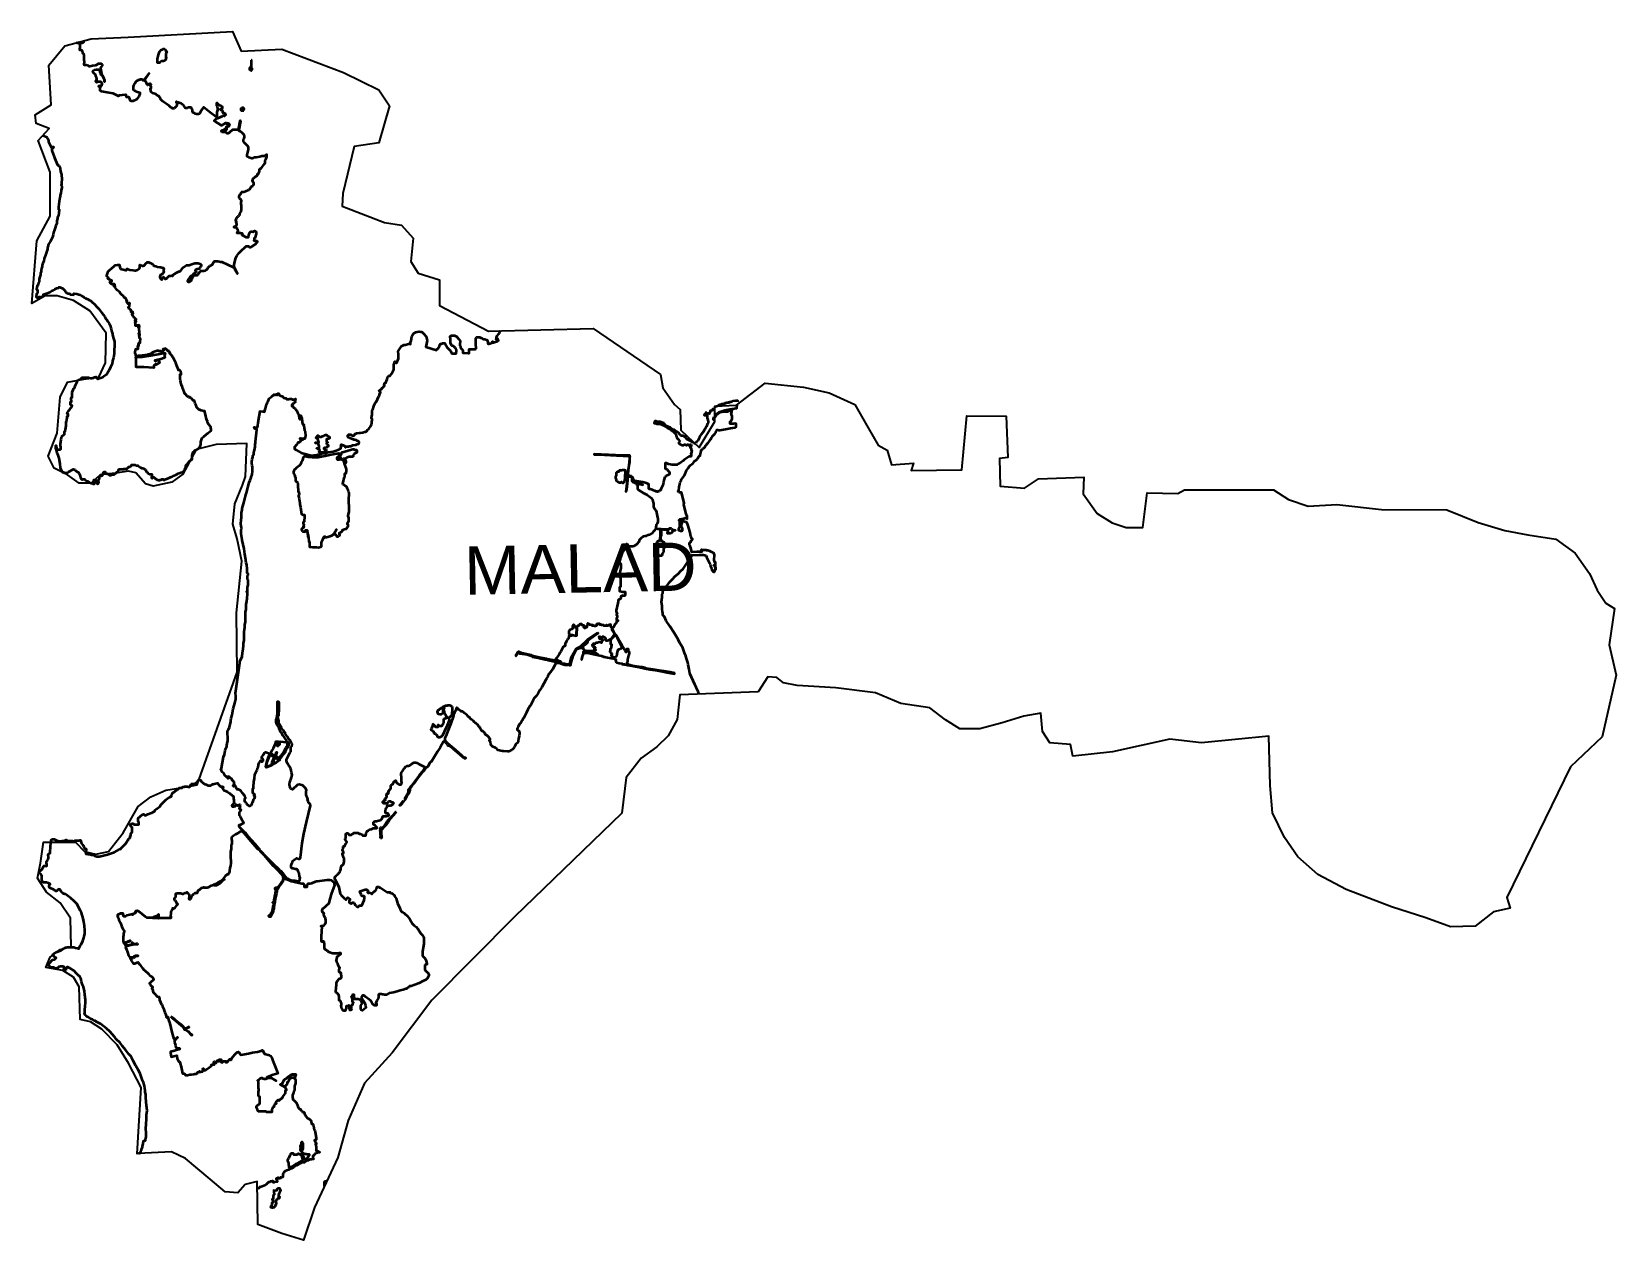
# Model space of a CAD drawing. Header units: metres. Extents: x 266585 to 279238, y 2117616 to 2127268.
import ezdxf

# ---------------------------------------------------------------- set-up
doc = ezdxf.new("R2010")
doc.units = ezdxf.units.M
doc.layers.add('HIGH TIDE LINE', color=7, linetype='Continuous', true_color=0xff00c5)
doc.layers.add('village', color=3, linetype='Continuous')
doc.layers.add('VILLAGE NAME', color=250, linetype='Continuous')

msp = doc.modelspace()

# ---------------------------------------------------------------- texts
at = {"layer": 'VILLAGE NAME', "insert": (270034, 2123156), "char_height": 385.73, "attachment_point": 1, "rotation": 1.1028}
msp.add_mtext_dynamic_manual_height_columns('{\\fArial|b0|i0|c0|p34;MALAD}', width=2578.43, gutter_width=1929, heights=[0], dxfattribs=at)

# ---------------------------------------------------------------- linework, layer by layer
at = {"color": 3}
msp.add_lwpolyline([(266848, 2127155), (267059, 2127211)], dxfattribs=at)
at = {"layer": 'HIGH TIDE LINE', "lineweight": 35}
for points in [[(266672, 2126438), (266684, 2126435), (266692, 2126431), (266696, 2126431), (266704, 2126427), (266707, 2126419), (266711, 2126415), (266715, 2126407), (266719, 2126395), (266719, 2126387), (266734, 2126355), (266738, 2126347), (266742, 2126343), (266746, 2126343), (266750, 2126347), (266754, 2126347), (266758, 2126347), (266758, 2126343), (266750, 2126335), (266746, 2126331), (266746, 2126327), (266746, 2126319), (266765, 2126267), (266788, 2126211), (266792, 2126203), (266796, 2126203), (266800, 2126199), (266804, 2126195), (266808, 2126187), (266811, 2126175), (266815, 2126151), (266823, 2126127), (266826, 2126087), (266822, 2126063), (266822, 2126051), (266821, 2126043), (266825, 2126035), (266825, 2126023), (266821, 2125999), (266817, 2125979), (266812, 2125963), (266812, 2125955), (266808, 2125944), (266804, 2125912), (266799, 2125868), (266799, 2125848), (266803, 2125848), (266803, 2125844), (266802, 2125820), (266798, 2125796), (266790, 2125785), (266790, 2125781), (266790, 2125777), (266785, 2125757), (266785, 2125737), (266777, 2125721), (266773, 2125701), (266768, 2125685), (266760, 2125665), (266756, 2125646), (266752, 2125626), (266743, 2125610), (266731, 2125590), (266723, 2125578), (266719, 2125571), (266719, 2125567), (266715, 2125563), (266715, 2125559), (266715, 2125555), (266711, 2125543), (266710, 2125531), (266702, 2125507), (266694, 2125483), (266685, 2125456), (266681, 2125436), (266673, 2125420), (266669, 2125404), (266669, 2125392), (266664, 2125376), (266660, 2125360), (266660, 2125352), (266656, 2125340), (266656, 2125325), (266647, 2125301), (266643, 2125289), (266643, 2125281), (266643, 2125277), (266643, 2125269), (266639, 2125261), (266639, 2125257), (266635, 2125253), (266634, 2125237), (266627, 2125241), (266622, 2125210), (266630, 2125205), (266630, 2125193), (266630, 2125182), (266626, 2125174), (266622, 2125174), (266621, 2125150), (266625, 2125146), (266641, 2125146), (266641, 2125149), (266653, 2125149), (266657, 2125145), (266669, 2125149), (266669, 2125153), (266685, 2125161), (266677, 2125169), (266693, 2125173), (266709, 2125180), (266721, 2125184), (266729, 2125188), (266749, 2125200), (266753, 2125200), (266769, 2125211), (266786, 2125219), (266798, 2125223), (266801, 2125223), (266802, 2125227), (266806, 2125227), (266810, 2125227), (266833, 2125218), (266837, 2125214), (266849, 2125202), (266853, 2125194), (266857, 2125190), (266861, 2125182), (266865, 2125182), (266873, 2125178), (266884, 2125178), (266892, 2125174), (266892, 2125170), (266916, 2125165), (266916, 2125169), (266920, 2125169), (266924, 2125173), (266920, 2125173), (266920, 2125177), (266924, 2125177), (266944, 2125173), (266968, 2125165), (266988, 2125156), (266996, 2125152), (267003, 2125144), (267007, 2125144), (267015, 2125140), (267019, 2125136), (267039, 2125128), (267043, 2125124), (267047, 2125124), (267055, 2125120), (267067, 2125107), (267086, 2125091), (267106, 2125071), (267122, 2125055), (267133, 2125035), (267145, 2125023), (267157, 2125007), (267168, 2124990), (267176, 2124974), (267184, 2124966), (267192, 2124954), (267203, 2124938), (267211, 2124922), (267219, 2124894), (267223, 2124878), (267230, 2124854), (267230, 2124846), (267238, 2124818), (267241, 2124810), (267245, 2124794), (267245, 2124786), (267245, 2124782), (267245, 2124774), (267245, 2124754), (267244, 2124730), (267244, 2124695), (267239, 2124663), (267231, 2124639), (267227, 2124615), (267214, 2124588), (267202, 2124564), (267190, 2124544), (267178, 2124528), (267161, 2124513), (267153, 2124509), (267149, 2124505), (267137, 2124501), (267125, 2124497), (267113, 2124493), (267109, 2124497), (267105, 2124498), (267106, 2124502), (267106, 2124505), (267102, 2124506), (267102, 2124510), (267098, 2124510), (267094, 2124510), (267094, 2124506), (267090, 2124506), (267086, 2124506), (267082, 2124506), (267078, 2124502), (267074, 2124502), (267066, 2124498), (267058, 2124498), (267038, 2124503), (267030, 2124503), (266998, 2124503), (266994, 2124503), (266986, 2124503), (266970, 2124488), (266958, 2124484), (266950, 2124480), (266946, 2124476), (266946, 2124472), (266942, 2124464), (266938, 2124452), (266929, 2124436), (266925, 2124421), (266917, 2124413), (266913, 2124409), (266913, 2124405), (266905, 2124385), (266905, 2124377), (266905, 2124373), (266904, 2124361), (266904, 2124357), (266904, 2124353), (266904, 2124349), (266904, 2124345), (266900, 2124345), (266896, 2124341), (266896, 2124337), (266896, 2124333), (266896, 2124329), (266900, 2124325), (266900, 2124321), (266900, 2124317), (266900, 2124309), (266892, 2124309), (266892, 2124302), (266891, 2124290), (266895, 2124290), (266903, 2124289), (266903, 2124285), (266907, 2124281), (266903, 2124277), (266903, 2124270), (266899, 2124270), (266899, 2124266), (266895, 2124262), (266891, 2124258), (266887, 2124250), (266883, 2124246), (266875, 2124238), (266867, 2124226), (266867, 2124222), (266866, 2124218), (266870, 2124218), (266874, 2124210), (266874, 2124202), (266874, 2124198), (266870, 2124194), (266866, 2124194), (266866, 2124190), (266866, 2124186), (266866, 2124182), (266862, 2124171), (266862, 2124167), (266861, 2124151), (266857, 2124151), (266861, 2124147), (266857, 2124143), (266857, 2124119), (266853, 2124091), (266848, 2124075), (266848, 2124071), (266844, 2124071), (266844, 2124063), (266844, 2124055), (266844, 2124051), (266844, 2124047), (266836, 2124043), (266832, 2124040), (266828, 2124040), (266824, 2124036), (266820, 2124028), (266816, 2124008), (266815, 2123996), (266815, 2123988), (266815, 2123984), (266811, 2123980), (266811, 2123976), (266811, 2123972), (266811, 2123968), (266811, 2123960), (266815, 2123956), (266815, 2123948), (266815, 2123944), (266815, 2123940), (266814, 2123932), (266811, 2123932), (266806, 2123928), (266802, 2123928), (266795, 2123929), (266791, 2123929), (266790, 2123925), (266783, 2123953), (266783, 2123961), (266779, 2123961), (266775, 2123961), (266775, 2123953), (266775, 2123941), (266782, 2123917), (266786, 2123905), (266790, 2123893), (266801, 2123861), (266809, 2123817), (266812, 2123785), (266820, 2123769), (266824, 2123757), (266828, 2123749), (266832, 2123749), (266836, 2123749), (266840, 2123749), (266840, 2123745), (266844, 2123745), (266848, 2123745), (266856, 2123744), (266860, 2123744), (266872, 2123748), (266876, 2123752), (266884, 2123756), (266912, 2123772), (266916, 2123771), (266916, 2123775), (266924, 2123771), (266928, 2123771), (266932, 2123767), (266939, 2123759), (266943, 2123759), (266943, 2123755), (266947, 2123755), (266951, 2123751), (266955, 2123751), (266959, 2123751), (266959, 2123747), (266963, 2123739), (266967, 2123735), (266971, 2123719), (266974, 2123707), (266978, 2123699), (266986, 2123691), (266990, 2123691), (266994, 2123695), (267002, 2123695), (267006, 2123695), (267018, 2123682), (267022, 2123678), (267026, 2123678), (267034, 2123678), (267038, 2123674), (267046, 2123670), (267053, 2123666), (267057, 2123662), (267061, 2123662), (267065, 2123662), (267069, 2123662), (267073, 2123658), (267077, 2123658), (267081, 2123658), (267085, 2123658), (267085, 2123669), (267086, 2123677), (267082, 2123681), (267082, 2123685), (267082, 2123689), (267086, 2123689), (267094, 2123689), (267098, 2123685), (267101, 2123681), (267101, 2123677), (267105, 2123669), (267105, 2123665), (267105, 2123661), (267109, 2123657), (267113, 2123657), (267117, 2123661), (267117, 2123665), (267121, 2123669), (267117, 2123673), (267117, 2123677), (267117, 2123681), (267117, 2123685), (267118, 2123689), (267122, 2123689), (267122, 2123693), (267126, 2123697), (267126, 2123701), (267126, 2123713), (267130, 2123717), (267134, 2123717), (267138, 2123720), (267142, 2123720), (267146, 2123724), (267150, 2123724), (267154, 2123732), (267158, 2123748), (267162, 2123752), (267166, 2123752), (267170, 2123752), (267170, 2123748), (267174, 2123748), (267178, 2123744), (267182, 2123740), (267186, 2123736), (267190, 2123736), (267194, 2123736), (267202, 2123727), (267206, 2123727), (267210, 2123727), (267218, 2123727), (267226, 2123731), (267230, 2123731), (267234, 2123731), (267242, 2123731), (267246, 2123735), (267254, 2123739), (267262, 2123747), (267278, 2123762), (267278, 2123770), (267282, 2123774), (267286, 2123774), (267294, 2123774), (267298, 2123774), (267302, 2123774), (267306, 2123774), (267310, 2123774), (267314, 2123774), (267318, 2123774), (267322, 2123778), (267334, 2123777), (267342, 2123777), (267346, 2123777), (267346, 2123781), (267350, 2123781), (267358, 2123789), (267358, 2123793), (267362, 2123793), (267366, 2123793), (267370, 2123793), (267374, 2123797), (267378, 2123797), (267378, 2123801), (267382, 2123805), (267382, 2123808), (267386, 2123808), (267390, 2123808), (267398, 2123808), (267406, 2123808), (267410, 2123808), (267418, 2123804), (267426, 2123804), (267430, 2123804), (267434, 2123800), (267453, 2123788), (267465, 2123783), (267473, 2123783), (267481, 2123779), (267485, 2123775), (267493, 2123771), (267497, 2123767), (267497, 2123763), (267505, 2123751), (267509, 2123747), (267516, 2123739), (267528, 2123735), (267536, 2123735), (267540, 2123734), (267544, 2123734), (267544, 2123730), (267544, 2123726), (267544, 2123722), (267544, 2123715), (267540, 2123711), (267540, 2123707), (267544, 2123703), (267548, 2123703), (267548, 2123706), (267552, 2123706), (267552, 2123710), (267556, 2123710), (267560, 2123710), (267564, 2123706), (267568, 2123702), (267572, 2123698), (267576, 2123698), (267580, 2123694), (267583, 2123690), (267591, 2123690), (267595, 2123686), (267599, 2123686), (267603, 2123686), (267607, 2123686), (267607, 2123690), (267615, 2123690), (267627, 2123693), (267635, 2123693), (267635, 2123689), (267639, 2123689), (267643, 2123689), (267647, 2123689), (267651, 2123693), (267655, 2123693), (267663, 2123697), (267707, 2123716), (267715, 2123720), (267723, 2123724), (267735, 2123728), (267739, 2123732), (267747, 2123735), (267751, 2123739), (267763, 2123743), (267775, 2123747), (267787, 2123751), (267795, 2123755), (267799, 2123759), (267804, 2123762), (267808, 2123766), (267808, 2123774), (267808, 2123778), (267816, 2123790), (267816, 2123794), (267816, 2123802), (267824, 2123810), (267828, 2123814), (267832, 2123822), (267848, 2123841), (267861, 2123849), (267865, 2123853), (267865, 2123861), (267865, 2123865), (267865, 2123873), (267865, 2123881), (267869, 2123893), (267873, 2123909), (267873, 2123913), (267881, 2123917), (267889, 2123925), (267902, 2123932), (267910, 2123936), (267914, 2123936), (267922, 2123944), (267926, 2123952), (267930, 2123956), (267934, 2123972), (267934, 2123976), (267934, 2123984), (267934, 2123992), (267938, 2123999), (267943, 2124015), (267947, 2124023), (267959, 2124035), (267991, 2124062), (268019, 2124082), (268019, 2124094), (268016, 2124102), (268016, 2124106), (268016, 2124110), (268012, 2124114), (267996, 2124134), (267988, 2124146), (267988, 2124154), (267981, 2124174), (267973, 2124210), (267966, 2124230), (267966, 2124238), (267962, 2124238), (267938, 2124242), (267934, 2124242), (267930, 2124247), (267922, 2124247), (267918, 2124251), (267914, 2124255), (267906, 2124263), (267902, 2124267), (267899, 2124283), (267891, 2124295), (267887, 2124311), (267883, 2124323), (267879, 2124323), (267875, 2124323), (267871, 2124323), (267871, 2124327), (267868, 2124327), (267868, 2124331), (267864, 2124335), (267860, 2124339), (267852, 2124343), (267848, 2124347), (267852, 2124347), (267844, 2124351), (267840, 2124347), (267836, 2124351), (267832, 2124355), (267828, 2124356), (267824, 2124356), (267820, 2124364), (267812, 2124372), (267808, 2124376), (267801, 2124392), (267793, 2124412), (267789, 2124424), (267789, 2124420), (267786, 2124440), (267782, 2124440), (267782, 2124448), (267778, 2124452), (267774, 2124480), (267770, 2124496), (267770, 2124500), (267771, 2124516), (267771, 2124528), (267771, 2124532), (267779, 2124531), (267779, 2124539), (267775, 2124555), (267771, 2124563), (267763, 2124564), (267759, 2124564), (267755, 2124564), (267756, 2124568), (267744, 2124600), (267736, 2124624), (267725, 2124644), (267717, 2124660), (267713, 2124664), (267713, 2124668), (267709, 2124672), (267701, 2124684), (267694, 2124692), (267686, 2124700), (267690, 2124704), (267682, 2124712), (267682, 2124716), (267678, 2124720), (267678, 2124716), (267674, 2124716), (267670, 2124720), (267670, 2124724), (267666, 2124724), (267666, 2124728), (267658, 2124732), (267647, 2124737), (267646, 2124733), (267638, 2124733), (267635, 2124733), (267631, 2124733), (267638, 2124729), (267642, 2124729), (267642, 2124725), (267638, 2124725), (267634, 2124721), (267634, 2124717), (267630, 2124717), (267630, 2124713), (267626, 2124713), (267622, 2124713), (267618, 2124713), (267614, 2124717), (267610, 2124717), (267598, 2124717), (267595, 2124721), (267547, 2124706), (267550, 2124698), (267534, 2124694), (267522, 2124691), (267514, 2124691), (267510, 2124687), (267506, 2124687), (267467, 2124683), (267443, 2124680), (267431, 2124680), (267427, 2124668), (267470, 2124671), (267518, 2124679), (267594, 2124693), (267634, 2124701), (267642, 2124701), (267650, 2124701), (267646, 2124681), (267649, 2124665), (267637, 2124661), (267617, 2124653), (267593, 2124646), (267569, 2124642), (267569, 2124638), (267581, 2124642), (267597, 2124646), (267605, 2124622), (267577, 2124606), (267577, 2124614), (267573, 2124614), (267577, 2124606), (267561, 2124602), (267561, 2124598), (267561, 2124586), (267561, 2124582), (267557, 2124583), (267481, 2124588), (267421, 2124588), (267417, 2124593), (267418, 2124597), (267418, 2124612), (267418, 2124628), (267418, 2124632), (267418, 2124652), (267418, 2124656), (267418, 2124660), (267415, 2124664), (267415, 2124668), (267419, 2124672), (267419, 2124668), (267419, 2124676), (267415, 2124680), (267415, 2124684), (267415, 2124692), (267411, 2124696), (267411, 2124700), (267411, 2124712), (267416, 2124732), (267420, 2124736), (267431, 2124736), (267435, 2124736), (267436, 2124752), (267432, 2124752), (267432, 2124756), (267432, 2124760), (267436, 2124760), (267440, 2124759), (267440, 2124763), (267440, 2124767), (267436, 2124771), (267440, 2124771), (267440, 2124783), (267444, 2124783), (267452, 2124783), (267452, 2124787), (267452, 2124791), (267453, 2124815), (267449, 2124819), (267445, 2124819), (267445, 2124823), (267445, 2124835), (267445, 2124839), (267441, 2124839), (267445, 2124839), (267445, 2124843), (267449, 2124843), (267449, 2124851), (267441, 2124851), (267441, 2124855), (267441, 2124859), (267445, 2124859), (267445, 2124867), (267445, 2124875), (267442, 2124887), (267442, 2124895), (267442, 2124903), (267438, 2124903), (267438, 2124907), (267438, 2124911), (267446, 2124911), (267442, 2124923), (267430, 2124919), (267430, 2124923), (267422, 2124919), (267418, 2124919), (267414, 2124919), (267414, 2124923), (267414, 2124927), (267414, 2124931), (267414, 2124935), (267411, 2124947), (267419, 2124951), (267415, 2124955), (267411, 2124955), (267411, 2124963), (267419, 2124967), (267419, 2124971), (267415, 2124971), (267411, 2124971), (267411, 2124975), (267407, 2124983), (267403, 2124983), (267399, 2124991), (267396, 2124999), (267392, 2124999), (267384, 2125011), (267392, 2125015), (267396, 2125019), (267392, 2125023), (267392, 2125031), (267380, 2125027), (267380, 2125031), (267380, 2125035), (267380, 2125043), (267376, 2125047), (267372, 2125047), (267372, 2125051), (267368, 2125051), (267368, 2125055), (267364, 2125055), (267357, 2125067), (267357, 2125071), (267361, 2125071), (267365, 2125075), (267365, 2125091), (267365, 2125095), (267369, 2125095), (267365, 2125103), (267353, 2125095), (267353, 2125099), (267349, 2125103), (267345, 2125107), (267345, 2125111), (267345, 2125115), (267342, 2125119), (267346, 2125119), (267342, 2125123), (267338, 2125135), (267334, 2125139), (267334, 2125143), (267330, 2125143), (267326, 2125143), (267318, 2125152), (267318, 2125156), (267306, 2125164), (267298, 2125172), (267291, 2125180), (267291, 2125184), (267267, 2125204), (267251, 2125224), (267248, 2125228), (267252, 2125232), (267252, 2125236), (267248, 2125236), (267244, 2125236), (267240, 2125236), (267240, 2125240), (267244, 2125240), (267248, 2125244), (267248, 2125248), (267244, 2125252), (267240, 2125252), (267232, 2125252), (267228, 2125252), (267224, 2125252), (267220, 2125253), (267216, 2125253), (267216, 2125257), (267212, 2125261), (267212, 2125265), (267208, 2125269), (267212, 2125269), (267224, 2125276), (267224, 2125280), (267217, 2125284), (267209, 2125289), (267205, 2125289), (267201, 2125289), (267201, 2125293), (267197, 2125293), (267193, 2125293), (267193, 2125297), (267197, 2125297), (267197, 2125301), (267185, 2125313), (267185, 2125317), (267185, 2125321), (267189, 2125337), (267194, 2125352), (267198, 2125356), (267210, 2125368), (267222, 2125376), (267242, 2125396), (267250, 2125403), (267254, 2125403), (267270, 2125407), (267278, 2125407), (267282, 2125407), (267286, 2125407), (267286, 2125399), (267290, 2125379), (267293, 2125375), (267325, 2125367), (267337, 2125362), (267341, 2125362), (267341, 2125366), (267341, 2125370), (267345, 2125370), (267345, 2125374), (267349, 2125374), (267353, 2125370), (267369, 2125366), (267393, 2125362), (267409, 2125361), (267413, 2125361), (267429, 2125365), (267441, 2125373), (267445, 2125377), (267449, 2125385), (267449, 2125393), (267449, 2125401), (267449, 2125405), (267453, 2125404), (267465, 2125400), (267473, 2125396), (267477, 2125400), (267481, 2125400), (267485, 2125400), (267489, 2125408), (267493, 2125412), (267493, 2125416), (267497, 2125416), (267497, 2125420), (267501, 2125420), (267505, 2125424), (267509, 2125428), (267513, 2125427), (267521, 2125427), (267525, 2125423), (267533, 2125423), (267537, 2125419), (267545, 2125415), (267549, 2125415), (267549, 2125411), (267553, 2125407), (267557, 2125403), (267561, 2125399), (267565, 2125399), (267577, 2125395), (267588, 2125391), (267608, 2125386), (267616, 2125386), (267632, 2125382), (267636, 2125382), (267636, 2125378), (267640, 2125374), (267640, 2125370), (267636, 2125366), (267636, 2125362), (267636, 2125354), (267640, 2125350), (267640, 2125346), (267635, 2125342), (267635, 2125338), (267631, 2125338), (267631, 2125334), (267627, 2125334), (267619, 2125326), (267611, 2125322), (267611, 2125319), (267607, 2125315), (267607, 2125311), (267607, 2125307), (267611, 2125303), (267611, 2125299), (267615, 2125295), (267619, 2125291), (267623, 2125290), (267627, 2125290), (267627, 2125294), (267627, 2125298), (267627, 2125302), (267631, 2125306), (267635, 2125310), (267639, 2125306), (267643, 2125306), (267643, 2125302), (267647, 2125298), (267647, 2125294), (267651, 2125294), (267655, 2125294), (267659, 2125298), (267663, 2125298), (267667, 2125302), (267675, 2125310), (267683, 2125317), (267687, 2125317), (267695, 2125317), (267703, 2125321), (267707, 2125317), (267711, 2125317), (267711, 2125321), (267711, 2125325), (267715, 2125325), (267743, 2125344), (267759, 2125352), (267763, 2125352), (267771, 2125356), (267775, 2125360), (267795, 2125384), (267812, 2125399), (267820, 2125403), (267824, 2125403), (267835, 2125403), (267843, 2125403), (267863, 2125410), (267887, 2125418), (267915, 2125418), (267931, 2125413), (267935, 2125409), (267939, 2125409), (267939, 2125405), (267939, 2125401), (267935, 2125393), (267931, 2125386), (267927, 2125382), (267923, 2125374), (267903, 2125370), (267899, 2125366), (267895, 2125366), (267891, 2125362), (267891, 2125358), (267894, 2125354), (267898, 2125350), (267898, 2125346), (267894, 2125342), (267890, 2125342), (267882, 2125338), (267882, 2125334), (267878, 2125335), (267874, 2125331), (267874, 2125327), (267870, 2125323), (267866, 2125319), (267862, 2125319), (267858, 2125319), (267858, 2125315), (267854, 2125315), (267854, 2125311), (267850, 2125311), (267846, 2125299), (267838, 2125291), (267834, 2125287), (267834, 2125283), (267830, 2125279), (267830, 2125275), (267834, 2125271), (267838, 2125271), (267841, 2125271), (267845, 2125271), (267850, 2125275), (267854, 2125279), (267858, 2125279), (267862, 2125283), (267862, 2125291), (267870, 2125299), (267870, 2125307), (267874, 2125311), (267874, 2125315), (267882, 2125323), (267890, 2125322), (267894, 2125322), (267898, 2125322), (267902, 2125322), (267906, 2125322), (267910, 2125326), (267914, 2125330), (267918, 2125334), (267918, 2125338), (267922, 2125342), (267926, 2125346), (267926, 2125350), (267930, 2125354), (267934, 2125358), (267938, 2125358), (267946, 2125357), (267950, 2125357), (267958, 2125357), (267970, 2125361), (267978, 2125365), (267982, 2125369), (267990, 2125377), (267994, 2125385), (267998, 2125389), (268003, 2125392), (268007, 2125396), (268011, 2125400), (268015, 2125400), (268019, 2125404), (268023, 2125404), (268043, 2125432), (268047, 2125436), (268071, 2125435), (268091, 2125431), (268103, 2125431), (268194, 2125386), (268198, 2125386), (268205, 2125374), (268217, 2125353), (268225, 2125337), (268229, 2125337), (268213, 2125369), (268202, 2125386), (268202, 2125390), (268202, 2125405), (268206, 2125433), (268215, 2125461), (268223, 2125477), (268239, 2125500), (268247, 2125508), (268259, 2125520), (268288, 2125548), (268296, 2125555), (268304, 2125555), (268312, 2125555), (268319, 2125551), (268323, 2125547), (268331, 2125547), (268335, 2125547), (268371, 2125570), (268384, 2125586), (268388, 2125590), (268384, 2125594), (268368, 2125594), (268364, 2125598), (268360, 2125598), (268360, 2125602), (268364, 2125606), (268364, 2125610), (268364, 2125614), (268364, 2125618), (268364, 2125622), (268368, 2125622), (268372, 2125626), (268381, 2125654), (268381, 2125666), (268377, 2125670), (268369, 2125674), (268361, 2125674), (268357, 2125670), (268353, 2125666), (268345, 2125670), (268337, 2125670), (268329, 2125666), (268321, 2125659), (268317, 2125643), (268313, 2125631), (268313, 2125623), (268309, 2125623), (268301, 2125623), (268265, 2125643), (268265, 2125647), (268269, 2125651), (268269, 2125655), (268265, 2125655), (268261, 2125655), (268253, 2125660), (268249, 2125660), (268241, 2125660), (268237, 2125660), (268233, 2125660), (268229, 2125660), (268225, 2125660), (268226, 2125664), (268230, 2125672), (268234, 2125672), (268234, 2125680), (268230, 2125684), (268230, 2125688), (268226, 2125692), (268226, 2125696), (268222, 2125700), (268218, 2125704), (268214, 2125704), (268210, 2125704), (268206, 2125704), (268202, 2125704), (268202, 2125708), (268202, 2125712), (268206, 2125712), (268210, 2125712), (268214, 2125716), (268218, 2125720), (268222, 2125724), (268222, 2125728), (268223, 2125732), (268219, 2125736), (268219, 2125740), (268219, 2125744), (268215, 2125748), (268219, 2125748), (268219, 2125752), (268215, 2125756), (268215, 2125760), (268215, 2125764), (268219, 2125776), (268223, 2125783), (268227, 2125787), (268231, 2125791), (268235, 2125795), (268239, 2125799), (268243, 2125803), (268248, 2125807), (268248, 2125811), (268248, 2125815), (268252, 2125823), (268256, 2125831), (268260, 2125851), (268260, 2125867), (268261, 2125879), (268261, 2125883), (268257, 2125887), (268257, 2125902), (268257, 2125906), (268261, 2125914), (268261, 2125918), (268257, 2125926), (268253, 2125930), (268249, 2125930), (268245, 2125938), (268242, 2125943), (268242, 2125947), (268242, 2125958), (268246, 2125962), (268246, 2125966), (268250, 2125970), (268254, 2125970), (268254, 2125978), (268258, 2125982), (268262, 2125986), (268262, 2125990), (268266, 2125990), (268278, 2125990), (268294, 2125994), (268298, 2125997), (268318, 2126005), (268322, 2126009), (268326, 2126009), (268330, 2126013), (268330, 2126017), (268334, 2126021), (268338, 2126029), (268342, 2126033), (268346, 2126033), (268350, 2126037), (268355, 2126044), (268359, 2126048), (268359, 2126052), (268359, 2126060), (268355, 2126064), (268351, 2126068), (268351, 2126072), (268347, 2126076), (268347, 2126080), (268351, 2126084), (268351, 2126088), (268351, 2126092), (268355, 2126096), (268359, 2126100), (268363, 2126100), (268367, 2126108), (268375, 2126112), (268379, 2126116), (268383, 2126116), (268387, 2126120), (268388, 2126124), (268388, 2126128), (268388, 2126132), (268392, 2126131), (268396, 2126135), (268396, 2126139), (268400, 2126143), (268400, 2126147), (268400, 2126151), (268404, 2126151), (268404, 2126155), (268404, 2126159), (268404, 2126163), (268404, 2126167), (268404, 2126171), (268408, 2126171), (268408, 2126175), (268416, 2126175), (268428, 2126191), (268436, 2126203), (268445, 2126214), (268449, 2126218), (268449, 2126222), (268449, 2126226), (268449, 2126230), (268449, 2126234), (268449, 2126238), (268453, 2126246), (268453, 2126250), (268457, 2126254), (268461, 2126266), (268461, 2126274), (268461, 2126278), (268462, 2126282), (268462, 2126286), (268458, 2126282), (268454, 2126282), (268450, 2126278), (268445, 2126274), (268438, 2126274), (268434, 2126274), (268426, 2126274), (268422, 2126274), (268414, 2126271), (268406, 2126267), (268378, 2126263), (268374, 2126263), (268366, 2126263), (268362, 2126263), (268354, 2126259), (268346, 2126256), (268342, 2126256), (268318, 2126264), (268310, 2126268), (268306, 2126272), (268306, 2126284), (268315, 2126328), (268315, 2126344), (268307, 2126356), (268284, 2126380), (268276, 2126392), (268276, 2126404), (268276, 2126408), (268280, 2126416), (268284, 2126428), (268285, 2126436), (268281, 2126440), (268281, 2126444), (268269, 2126456), (268249, 2126472), (268241, 2126472), (268241, 2126476), (268241, 2126480), (268241, 2126484), (268254, 2126552), (268250, 2126556), (268247, 2126556), (268246, 2126552), (268234, 2126484), (268230, 2126484), (268226, 2126484), (268222, 2126484), (268214, 2126485), (268206, 2126485), (268198, 2126485), (268190, 2126485), (268186, 2126481), (268170, 2126469), (268162, 2126461), (268157, 2126458), (268153, 2126454), (268149, 2126454), (268145, 2126454), (268142, 2126458), (268138, 2126462), (268134, 2126466), (268126, 2126466), (268118, 2126466), (268114, 2126466), (268110, 2126466), (268106, 2126466), (268102, 2126470), (268098, 2126474), (268102, 2126478), (268106, 2126482), (268110, 2126482), (268118, 2126486), (268122, 2126486), (268126, 2126490), (268130, 2126490), (268134, 2126486), (268138, 2126486), (268142, 2126486), (268142, 2126490), (268142, 2126494), (268138, 2126498), (268138, 2126502), (268138, 2126506), (268142, 2126510), (268146, 2126509), (268150, 2126509), (268150, 2126513), (268154, 2126513), (268158, 2126513), (268162, 2126513), (268162, 2126517), (268166, 2126525), (268162, 2126525), (268163, 2126529), (268147, 2126537), (268147, 2126533), (268143, 2126533), (268143, 2126529), (268139, 2126533), (268139, 2126537), (268135, 2126537), (268131, 2126538), (268127, 2126534), (268099, 2126518), (268043, 2126555), (268060, 2126574), (268072, 2126578), (268084, 2126582), (268100, 2126590), (268108, 2126594), (268112, 2126598), (268116, 2126598), (268120, 2126597), (268124, 2126597), (268128, 2126597), (268132, 2126605), (268136, 2126605), (268132, 2126609), (268132, 2126613), (268124, 2126617), (268120, 2126617), (268112, 2126621), (268112, 2126629), (268112, 2126633), (268104, 2126641), (268096, 2126642), (268093, 2126646), (268089, 2126650), (268093, 2126650), (268097, 2126650), (268101, 2126653), (268105, 2126653), (268109, 2126657), (268109, 2126665), (268105, 2126669), (268101, 2126673), (268093, 2126674), (268089, 2126678), (268085, 2126682), (268081, 2126682), (268077, 2126682), (268073, 2126682), (268073, 2126690), (268069, 2126694), (268069, 2126698), (268065, 2126698), (268061, 2126698), (268061, 2126694), (268061, 2126690), (268061, 2126678), (268065, 2126670), (268069, 2126654), (268069, 2126642), (268064, 2126626), (268064, 2126618), (268064, 2126610), (268064, 2126594), (268064, 2126586), (268060, 2126586), (268009, 2126623), (267957, 2126664), (267945, 2126648), (267933, 2126628), (267925, 2126612), (267917, 2126608), (267913, 2126608), (267909, 2126608), (267905, 2126609), (267901, 2126609), (267889, 2126613), (267885, 2126617), (267877, 2126621), (267873, 2126621), (267869, 2126633), (267869, 2126641), (267866, 2126649), (267862, 2126657), (267858, 2126661), (267850, 2126661), (267834, 2126661), (267826, 2126658), (267818, 2126658), (267814, 2126658), (267798, 2126682), (267790, 2126686), (267787, 2126690), (267779, 2126694), (267771, 2126698), (267755, 2126702), (267747, 2126706), (267743, 2126707), (267739, 2126707), (267739, 2126703), (267743, 2126695), (267747, 2126687), (267743, 2126683), (267743, 2126679), (267739, 2126671), (267730, 2126663), (267726, 2126659), (267722, 2126655), (267718, 2126655), (267714, 2126655), (267710, 2126655), (267706, 2126655), (267706, 2126659), (267703, 2126659), (267695, 2126663), (267683, 2126676), (267663, 2126688), (267647, 2126700), (267639, 2126704), (267628, 2126712), (267620, 2126720), (267612, 2126728), (267612, 2126736), (267608, 2126740), (267604, 2126748), (267600, 2126752), (267592, 2126756), (267577, 2126769), (267561, 2126773), (267549, 2126777), (267541, 2126781), (267541, 2126785), (267537, 2126789), (267537, 2126793), (267537, 2126797), (267537, 2126801), (267533, 2126805), (267533, 2126809), (267534, 2126813), (267534, 2126817), (267538, 2126817), (267538, 2126825), (267538, 2126829), (267534, 2126833), (267534, 2126837), (267538, 2126845), (267534, 2126849), (267530, 2126853), (267526, 2126849), (267522, 2126849), (267518, 2126849), (267514, 2126845), (267510, 2126841), (267506, 2126845), (267502, 2126853), (267502, 2126861), (267498, 2126865), (267495, 2126869), (267491, 2126869), (267491, 2126873), (267491, 2126877), (267491, 2126885), (267523, 2126933), (267519, 2126933), (267483, 2126886), (267479, 2126882), (267475, 2126878), (267471, 2126878), (267471, 2126882), (267467, 2126882), (267467, 2126886), (267463, 2126886), (267459, 2126886), (267455, 2126886), (267451, 2126886), (267451, 2126882), (267447, 2126882), (267443, 2126882), (267439, 2126882), (267435, 2126878), (267431, 2126878), (267427, 2126874), (267423, 2126874), (267419, 2126871), (267411, 2126863), (267407, 2126855), (267398, 2126835), (267394, 2126831), (267394, 2126819), (267394, 2126815), (267394, 2126811), (267394, 2126807), (267398, 2126803), (267406, 2126799), (267410, 2126795), (267418, 2126791), (267422, 2126791), (267445, 2126783), (267449, 2126782), (267449, 2126778), (267449, 2126775), (267449, 2126771), (267441, 2126751), (267421, 2126727), (267417, 2126723), (267409, 2126719), (267401, 2126715), (267397, 2126716), (267393, 2126712), (267389, 2126712), (267385, 2126712), (267381, 2126712), (267377, 2126716), (267373, 2126716), (267369, 2126724), (267369, 2126732), (267365, 2126736), (267365, 2126740), (267361, 2126744), (267353, 2126744), (267349, 2126744), (267341, 2126744), (267341, 2126748), (267338, 2126760), (267338, 2126764), (267334, 2126764), (267306, 2126761), (267282, 2126757), (267278, 2126753), (267262, 2126761), (267234, 2126774), (267218, 2126778), (267187, 2126782), (267143, 2126791), (267139, 2126791), (267131, 2126795), (267131, 2126799), (267131, 2126807), (267131, 2126815), (267131, 2126819), (267135, 2126823), (267132, 2126827), (267124, 2126827), (267120, 2126831), (267120, 2126835), (267128, 2126835), (267132, 2126839), (267136, 2126839), (267144, 2126839), (267144, 2126843), (267148, 2126847), (267148, 2126851), (267144, 2126859), (267136, 2126867), (267132, 2126867), (267120, 2126867), (267112, 2126867), (267104, 2126863), (267100, 2126867), (267096, 2126871), (267096, 2126875), (267101, 2126883), (267105, 2126883), (267105, 2126887), (267105, 2126895), (267097, 2126915), (267093, 2126927), (267085, 2126931), (267085, 2126935), (267081, 2126935), (267077, 2126939), (267074, 2126947), (267074, 2126951), (267078, 2126959), (267086, 2126963), (267102, 2126967), (267110, 2126967), (267118, 2126967), (267122, 2126963), (267126, 2126958), (267129, 2126954), (267129, 2126950), (267129, 2126946), (267133, 2126934), (267133, 2126930), (267137, 2126926), (267145, 2126918), (267153, 2126906), (267160, 2126890), (267164, 2126886), (267164, 2126878), (267164, 2126870), (267168, 2126870), (267168, 2126874), (267168, 2126882), (267164, 2126890), (267153, 2126914), (267145, 2126922), (267145, 2126930), (267141, 2126946), (267138, 2126974), (267138, 2126982), (267142, 2126986), (267150, 2126998), (267150, 2127002), (267146, 2127006), (267142, 2127010), (267138, 2127010), (267130, 2127010), (267114, 2127010), (267110, 2127006), (267106, 2127003), (267094, 2126999), (267070, 2126995), (267050, 2126991), (267046, 2126991), (267042, 2126992), (267042, 2126996), (267038, 2126996), (267019, 2127000), (267007, 2127000), (267003, 2127004), (267007, 2127032), (267003, 2127036), (267003, 2127040), (267003, 2127044), (267003, 2127048), (267003, 2127052), (267003, 2127056), (267004, 2127064), (267004, 2127068), (267004, 2127072), (267004, 2127080), (267000, 2127088), (267000, 2127092), (266996, 2127092), (266992, 2127096), (266992, 2127104), (266988, 2127116), (266985, 2127120), (266977, 2127120), (266973, 2127120), (266969, 2127120), (266969, 2127124), (266973, 2127152), (266973, 2127164), (266973, 2127168), (266969, 2127172), (266950, 2127176), (266946, 2127180), (266942, 2127180)], [(266953, 2127183), (266969, 2127180), (266973, 2127180), (266981, 2127180), (266989, 2127179), (266997, 2127183), (267001, 2127183), (267002, 2127196)], [(271882, 2123978), (271880, 2123978), (271876, 2123982), (271868, 2123986), (271860, 2123990), (271853, 2123994), (271817, 2124014), (271809, 2124023), (271805, 2124027), (271801, 2124031), (271797, 2124035), (271793, 2124035), (271789, 2124039), (271786, 2124039), (271782, 2124039), (271774, 2124039), (271766, 2124043), (271762, 2124047), (271750, 2124063), (271738, 2124071), (271734, 2124071), (271726, 2124080), (271715, 2124088), (271703, 2124092), (271683, 2124108), (271663, 2124116), (271647, 2124124), (271639, 2124129), (271640, 2124133), (271632, 2124137), (271632, 2124141), (271604, 2124153), (271580, 2124153), (271572, 2124157), (271560, 2124158), (271556, 2124142), (271564, 2124142), (271576, 2124137), (271604, 2124137), (271608, 2124133), (271616, 2124129), (271620, 2124129), (271627, 2124125), (271643, 2124117), (271663, 2124104), (271679, 2124096), (271691, 2124088), (271695, 2124084), (271706, 2124076), (271718, 2124064), (271726, 2124056), (271730, 2124048), (271730, 2124040), (271734, 2124032), (271741, 2124016), (271745, 2124016), (271749, 2124011), (271757, 2123999), (271757, 2123995), (271753, 2123988), (271753, 2123984), (271753, 2123980), (271757, 2123976), (271769, 2123971), (271776, 2123967), (271784, 2123967), (271788, 2123967), (271792, 2123967), (271796, 2123971), (271800, 2123971), (271804, 2123971), (271812, 2123967), (271816, 2123967), (271820, 2123971), (271828, 2123970), (271828, 2123967), (271832, 2123966), (271836, 2123962), (271840, 2123962), (271844, 2123962), (271844, 2123966), (271844, 2123970), (271848, 2123970), (271852, 2123966), (271852, 2123962), (271852, 2123958), (271848, 2123958), (271848, 2123954), (271848, 2123950), (271844, 2123946), (271848, 2123942), (271852, 2123942), (271852, 2123938), (271852, 2123934), (271852, 2123926), (271856, 2123926), (271851, 2123898), (271847, 2123899), (271851, 2123894), (271851, 2123891), (271851, 2123879), (271847, 2123875), (271839, 2123875), (271835, 2123875), (271827, 2123871), (271795, 2123848), (271787, 2123840), (271758, 2123820), (271750, 2123816), (271738, 2123809), (271730, 2123809), (271726, 2123809), (271714, 2123809), (271699, 2123809), (271671, 2123813), (271655, 2123822), (271651, 2123822), (271647, 2123822), (271643, 2123822), (271643, 2123818), (271643, 2123810), (271643, 2123802), (271642, 2123790), (271642, 2123786), (271642, 2123782), (271646, 2123778), (271650, 2123778), (271658, 2123774), (271662, 2123770), (271662, 2123766), (271666, 2123762), (271670, 2123758), (271674, 2123754), (271678, 2123750), (271678, 2123746), (271678, 2123742), (271678, 2123738), (271678, 2123734), (271673, 2123730), (271669, 2123730), (271665, 2123726), (271661, 2123726), (271653, 2123722), (271649, 2123718), (271645, 2123714), (271641, 2123710), (271637, 2123706), (271637, 2123702), (271633, 2123687), (271629, 2123667), (271624, 2123647), (271620, 2123635), (271612, 2123619), (271608, 2123615), (271608, 2123607), (271600, 2123603), (271596, 2123600), (271592, 2123596), (271584, 2123596), (271580, 2123592), (271576, 2123596), (271572, 2123596), (271560, 2123600), (271548, 2123604), (271544, 2123608), (271540, 2123608), (271524, 2123613), (271516, 2123613), (271517, 2123617), (271513, 2123617), (271513, 2123621), (271513, 2123625), (271513, 2123629), (271513, 2123645), (271513, 2123649), (271513, 2123653), (271509, 2123653), (271505, 2123657), (271493, 2123661), (271466, 2123669), (271418, 2123678), (271402, 2123682), (271398, 2123682), (271394, 2123686), (271383, 2123714), (271379, 2123710), (271371, 2123714), (271371, 2123718), (271347, 2123723), (271347, 2123731), (271351, 2123766), (271356, 2123806), (271360, 2123830), (271361, 2123866), (271361, 2123878), (271361, 2123882), (271345, 2123882), (271246, 2123887), (271190, 2123888), (271075, 2123894), (271075, 2123890), (271158, 2123889), (271254, 2123883), (271357, 2123878), (271361, 2123874), (271357, 2123858), (271352, 2123802), (271348, 2123770), (271343, 2123719), (271323, 2123719), (271323, 2123723), (271323, 2123727), (271323, 2123731), (271327, 2123735), (271327, 2123743), (271327, 2123759), (271328, 2123763), (271324, 2123763), (271320, 2123767), (271316, 2123767), (271312, 2123767), (271304, 2123767), (271300, 2123767), (271296, 2123763), (271292, 2123763), (271288, 2123767), (271284, 2123763), (271280, 2123763), (271276, 2123764), (271276, 2123760), (271276, 2123756), (271272, 2123756), (271272, 2123752), (271268, 2123752), (271260, 2123752), (271256, 2123748), (271256, 2123744), (271252, 2123744), (271252, 2123740), (271251, 2123736), (271251, 2123732), (271251, 2123724), (271251, 2123720), (271247, 2123716), (271247, 2123712), (271247, 2123708), (271247, 2123704), (271247, 2123700), (271251, 2123696), (271251, 2123688), (271251, 2123684), (271255, 2123680), (271263, 2123676), (271266, 2123672), (271270, 2123672), (271274, 2123668), (271286, 2123668), (271290, 2123668), (271294, 2123672), (271298, 2123668), (271302, 2123668), (271306, 2123663), (271310, 2123667), (271314, 2123667), (271314, 2123671), (271318, 2123675), (271322, 2123687), (271323, 2123695), (271323, 2123699), (271323, 2123707), (271323, 2123719), (271327, 2123719), (271331, 2123719), (271343, 2123719), (271343, 2123699), (271334, 2123639), (271329, 2123595), (271333, 2123595), (271337, 2123611), (271342, 2123659), (271347, 2123719), (271371, 2123714), (271378, 2123706), (271378, 2123702), (271378, 2123686), (271378, 2123682), (271386, 2123674), (271386, 2123670), (271390, 2123670), (271414, 2123662), (271445, 2123653), (271449, 2123653), (271465, 2123649), (271445, 2123653), (271434, 2123658), (271410, 2123662), (271406, 2123662), (271410, 2123658), (271414, 2123654), (271418, 2123654), (271421, 2123650), (271421, 2123654), (271425, 2123654), (271429, 2123654), (271429, 2123650), (271425, 2123646), (271421, 2123642), (271421, 2123626), (271421, 2123618), (271425, 2123614), (271429, 2123610), (271433, 2123606), (271468, 2123585), (271500, 2123569), (271531, 2123545), (271543, 2123529), (271547, 2123509), (271551, 2123501), (271551, 2123497), (271550, 2123473), (271558, 2123457), (271570, 2123441), (271574, 2123429), (271581, 2123389), (271585, 2123377), (271585, 2123369), (271584, 2123361), (271584, 2123353), (271580, 2123341), (271572, 2123329), (271572, 2123321), (271568, 2123313), (271568, 2123301), (271655, 2123296), (271667, 2123296), (271675, 2123296), (271675, 2123300), (271679, 2123300), (271679, 2123304), (271683, 2123304), (271687, 2123303), (271691, 2123299), (271695, 2123295), (271699, 2123291), (271703, 2123291), (271723, 2123287), (271723, 2123283), (271715, 2123283), (271711, 2123283), (271711, 2123279), (271703, 2123275), (271699, 2123271), (271691, 2123264), (271683, 2123260), (271679, 2123260), (271675, 2123260), (271667, 2123260), (271663, 2123260), (271663, 2123264), (271663, 2123268), (271667, 2123276), (271667, 2123284), (271663, 2123284), (271663, 2123288), (271659, 2123288), (271655, 2123288), (271607, 2123293), (271607, 2123285), (271611, 2123281), (271611, 2123277), (271611, 2123269), (271611, 2123261), (271611, 2123253), (271611, 2123245), (271606, 2123233), (271606, 2123213), (271606, 2123209), (271606, 2123205), (271610, 2123205), (271614, 2123205), (271618, 2123201), (271622, 2123197), (271630, 2123193), (271634, 2123189), (271638, 2123181), (271641, 2123177), (271641, 2123173), (271641, 2123169), (271641, 2123161), (271641, 2123157), (271641, 2123153), (271637, 2123153), (271637, 2123149), (271633, 2123141), (271629, 2123137), (271629, 2123133), (271629, 2123121), (271629, 2123117), (271629, 2123113), (271625, 2123105), (271620, 2123097), (271620, 2123093), (271616, 2123085), (271612, 2123082), (271608, 2123082), (271604, 2123082), (271596, 2123078), (271592, 2123082), (271588, 2123086), (271589, 2123094), (271585, 2123098), (271585, 2123106), (271581, 2123114), (271581, 2123118), (271577, 2123130), (271573, 2123134), (271573, 2123142), (271569, 2123150), (271570, 2123162), (271578, 2123190), (271582, 2123194), (271582, 2123197), (271586, 2123201), (271590, 2123201), (271594, 2123205), (271598, 2123205), (271602, 2123209), (271602, 2123217), (271607, 2123241), (271607, 2123261), (271607, 2123277), (271607, 2123285), (271603, 2123289), (271603, 2123293), (271599, 2123293), (271568, 2123297), (271564, 2123293), (271559, 2123285), (271555, 2123282), (271547, 2123274), (271539, 2123262), (271515, 2123250), (271499, 2123243), (271491, 2123239), (271483, 2123239), (271471, 2123235), (271467, 2123235), (271463, 2123231), (271451, 2123223), (271443, 2123215), (271439, 2123212), (271435, 2123204), (271435, 2123196), (271414, 2123172), (271394, 2123160), (271386, 2123157), (271382, 2123157), (271378, 2123157), (271374, 2123157), (271366, 2123157), (271358, 2123157), (271351, 2123161), (271339, 2123173), (271335, 2123177), (271331, 2123169), (271331, 2123165), (271326, 2123145), (271322, 2123138), (271322, 2123134), (271310, 2123122), (271306, 2123114), (271298, 2123106), (271294, 2123102), (271294, 2123094), (271290, 2123090), (271285, 2123066), (271285, 2123054), (271285, 2123050), (271281, 2123047), (271277, 2123027), (271281, 2123023), (271285, 2123023), (271289, 2123019), (271289, 2123015), (271289, 2123007), (271288, 2122995), (271288, 2122987), (271288, 2122983), (271284, 2122963), (271280, 2122947), (271280, 2122931), (271275, 2122923), (271279, 2122911), (271283, 2122911), (271283, 2122907), (271287, 2122907), (271287, 2122903), (271287, 2122895), (271287, 2122891), (271287, 2122883), (271286, 2122855), (271286, 2122851), (271286, 2122839), (271286, 2122835), (271282, 2122835), (271282, 2122831), (271278, 2122828), (271278, 2122824), (271278, 2122820), (271278, 2122808), (271278, 2122804), (271278, 2122800), (271282, 2122800), (271305, 2122795), (271309, 2122795), (271321, 2122795), (271325, 2122795), (271325, 2122783), (271325, 2122775), (271325, 2122767), (271321, 2122767), (271321, 2122763), (271317, 2122763), (271309, 2122763), (271301, 2122764), (271297, 2122760), (271293, 2122760), (271289, 2122756), (271289, 2122752), (271289, 2122744), (271285, 2122736), (271281, 2122736), (271277, 2122732), (271273, 2122732), (271269, 2122728), (271269, 2122724), (271268, 2122716), (271264, 2122704), (271251, 2122645), (271251, 2122641), (271251, 2122637), (271255, 2122633), (271259, 2122625), (271259, 2122621), (271255, 2122617), (271255, 2122613), (271255, 2122609), (271259, 2122605), (271259, 2122601), (271259, 2122597), (271259, 2122589), (271255, 2122585), (271255, 2122581), (271254, 2122569), (271262, 2122569), (271266, 2122569), (271266, 2122565), (271266, 2122561), (271254, 2122557), (271254, 2122549), (271250, 2122541), (271242, 2122533), (271234, 2122518), (271230, 2122514), (271230, 2122510), (271222, 2122510), (271226, 2122506), (271214, 2122506), (271214, 2122510), (271210, 2122518), (271210, 2122526), (271210, 2122530), (271206, 2122534), (271198, 2122530), (271194, 2122530), (271194, 2122526), (271186, 2122526), (271186, 2122522), (271182, 2122522), (271178, 2122522), (271174, 2122522), (271174, 2122530), (271170, 2122522), (271166, 2122523), (271162, 2122523), (271154, 2122523), (271154, 2122527), (271138, 2122527), (271134, 2122527), (271134, 2122531), (271126, 2122535), (271126, 2122531), (271122, 2122531), (271122, 2122535), (271122, 2122539), (271119, 2122539), (271114, 2122535), (271110, 2122535), (271111, 2122539), (271103, 2122539), (271103, 2122535), (271095, 2122536), (271095, 2122532), (271090, 2122528), (271094, 2122528), (271094, 2122524), (271086, 2122524), (271086, 2122520), (271078, 2122520), (271078, 2122524), (271070, 2122524), (271067, 2122524), (271067, 2122528), (271063, 2122528), (271063, 2122524), (271059, 2122524), (271059, 2122528), (271055, 2122528), (271051, 2122532), (271043, 2122532), (271039, 2122532), (271039, 2122536), (271035, 2122536), (271031, 2122536), (271031, 2122540), (271027, 2122541), (271023, 2122541), (271023, 2122533), (271019, 2122525), (271015, 2122521), (271019, 2122517), (271015, 2122509), (271011, 2122509), (271003, 2122509), (271003, 2122505), (270999, 2122505), (270999, 2122513), (270995, 2122513), (270991, 2122513), (270995, 2122521), (270995, 2122525), (270991, 2122525), (270979, 2122529), (270979, 2122537), (270975, 2122537), (270971, 2122537), (270967, 2122537), (270963, 2122537), (270959, 2122534), (270959, 2122530), (270955, 2122526), (270955, 2122522), (270951, 2122522), (270947, 2122522), (270943, 2122522), (270943, 2122518), (270939, 2122518), (270934, 2122442), (270939, 2122514), (270939, 2122518), (270935, 2122514), (270931, 2122514), (270931, 2122510), (270927, 2122510), (270923, 2122510), (270923, 2122514), (270919, 2122518), (270919, 2122522), (270919, 2122526), (270915, 2122530), (270911, 2122530), (270907, 2122526), (270907, 2122522), (270903, 2122518), (270903, 2122510), (270903, 2122502), (270903, 2122499), (270899, 2122495), (270895, 2122495), (270887, 2122491), (270883, 2122491), (270879, 2122487), (270879, 2122483), (270875, 2122479), (270875, 2122471), (270875, 2122467), (270874, 2122463), (270874, 2122459), (270878, 2122459), (270882, 2122455), (270902, 2122451), (270930, 2122442), (270902, 2122447), (270902, 2122451), (270898, 2122447), (270894, 2122443), (270890, 2122443), (270886, 2122443), (270882, 2122443), (270878, 2122443), (270874, 2122443), (270874, 2122435), (270874, 2122431), (270870, 2122427), (270870, 2122423), (270866, 2122419), (270862, 2122415), (270854, 2122404), (270850, 2122388), (270845, 2122384), (270845, 2122380), (270845, 2122372), (270845, 2122368), (270845, 2122364), (270841, 2122360), (270833, 2122360), (270833, 2122356), (270829, 2122356), (270817, 2122333), (270809, 2122317), (270805, 2122309), (270796, 2122297), (270776, 2122265), (270772, 2122265), (270768, 2122258), (270768, 2122254), (270772, 2122250), (270780, 2122249), (270784, 2122249), (270788, 2122245), (270800, 2122241), (270808, 2122241), (270807, 2122237), (270811, 2122237), (270811, 2122233), (270807, 2122233), (270803, 2122233), (270784, 2122237), (270760, 2122246), (270704, 2122258), (270704, 2122255), (270696, 2122259), (270637, 2122271), (270593, 2122280), (270581, 2122284), (270577, 2122288), (270573, 2122288), (270561, 2122292), (270498, 2122305), (270474, 2122314), (270470, 2122314), (270466, 2122310), (270462, 2122310), (270462, 2122306), (270450, 2122290), (270450, 2122286), (270450, 2122282), (270454, 2122282), (270454, 2122286), (270466, 2122306), (270470, 2122306), (270482, 2122302), (270542, 2122293), (270573, 2122284), (270577, 2122284), (270581, 2122280), (270585, 2122276), (270629, 2122268), (270684, 2122255), (270696, 2122255), (270704, 2122251), (270708, 2122250), (270760, 2122238), (270791, 2122229), (270815, 2122225), (270839, 2122221), (270851, 2122220), (270867, 2122216), (270871, 2122216), (270871, 2122212), (270867, 2122208), (270863, 2122208), (270855, 2122208), (270843, 2122209), (270827, 2122213), (270807, 2122221), (270791, 2122225), (270779, 2122226), (270775, 2122226), (270771, 2122222), (270763, 2122210), (270743, 2122174), (270731, 2122159), (270731, 2122155), (270710, 2122131), (270706, 2122123), (270706, 2122119), (270698, 2122107), (270694, 2122099), (270694, 2122095), (270694, 2122091), (270690, 2122091), (270657, 2122032), (270641, 2122009), (270629, 2121985), (270612, 2121961), (270600, 2121949), (270588, 2121930), (270567, 2121886), (270563, 2121882), (270547, 2121855), (270535, 2121831), (270514, 2121787), (270510, 2121783), (270502, 2121768), (270490, 2121748), (270478, 2121736), (270469, 2121716), (270465, 2121708), (270461, 2121700), (270461, 2121697), (270461, 2121693), (270465, 2121692), (270469, 2121688), (270473, 2121684), (270477, 2121684), (270477, 2121676), (270481, 2121668), (270481, 2121664), (270476, 2121645), (270472, 2121621), (270468, 2121605), (270468, 2121597), (270464, 2121589), (270451, 2121577), (270439, 2121557), (270427, 2121538), (270423, 2121534), (270415, 2121530), (270411, 2121526), (270403, 2121522), (270395, 2121518), (270391, 2121518), (270387, 2121518), (270351, 2121523), (270343, 2121523), (270307, 2121531), (270300, 2121540), (270288, 2121548), (270264, 2121560), (270260, 2121564), (270256, 2121568), (270252, 2121572), (270252, 2121576), (270249, 2121596), (270241, 2121604), (270241, 2121608), (270241, 2121612), (270245, 2121616), (270245, 2121620), (270241, 2121624), (270237, 2121632), (270233, 2121636), (270225, 2121644), (270218, 2121648), (270214, 2121652), (270210, 2121652), (270206, 2121656), (270206, 2121664), (270202, 2121668), (270198, 2121672), (270190, 2121681), (270182, 2121681), (270178, 2121681), (270178, 2121685), (270174, 2121689), (270174, 2121693), (270170, 2121697), (270170, 2121701), (270167, 2121705), (270163, 2121709), (270163, 2121713), (270155, 2121717), (270155, 2121721), (270151, 2121725), (270151, 2121729), (270131, 2121745), (270127, 2121749), (270119, 2121753), (270116, 2121761), (270100, 2121773), (270084, 2121786), (270084, 2121790), (270080, 2121794), (270076, 2121794), (270068, 2121802), (270061, 2121810), (270041, 2121826), (270021, 2121842), (270017, 2121838), (270013, 2121838), (270009, 2121843), (269997, 2121851), (269990, 2121855), (269990, 2121859), (269986, 2121863), (269982, 2121867), (269978, 2121867), (269974, 2121859), (269969, 2121843), (269961, 2121831), (269961, 2121827), (269957, 2121823), (269957, 2121819), (269953, 2121815), (269945, 2121820), (269945, 2121824), (269941, 2121824), (269941, 2121828), (269941, 2121832), (269942, 2121836), (269945, 2121835), (269946, 2121847), (269946, 2121855), (269946, 2121863), (269946, 2121871), (269942, 2121875), (269938, 2121879), (269934, 2121883), (269930, 2121883), (269926, 2121888), (269918, 2121888), (269914, 2121888), (269906, 2121888), (269902, 2121884), (269898, 2121884), (269890, 2121884), (269886, 2121884), (269882, 2121880), (269878, 2121880), (269870, 2121876), (269862, 2121869), (269854, 2121865), (269850, 2121861), (269842, 2121857), (269838, 2121853), (269834, 2121849), (269830, 2121849), (269826, 2121845), (269826, 2121841), (269822, 2121837), (269826, 2121829), (269826, 2121825), (269830, 2121821), (269834, 2121821), (269846, 2121817), (269850, 2121817), (269858, 2121817), (269858, 2121821), (269866, 2121825), (269870, 2121829), (269870, 2121833), (269870, 2121853), (269870, 2121864), (269874, 2121868), (269878, 2121868), (269878, 2121864), (269874, 2121860), (269874, 2121856), (269878, 2121836), (269878, 2121829), (269882, 2121824), (269886, 2121820), (269885, 2121816), (269889, 2121812), (269897, 2121800), (269901, 2121792), (269905, 2121792), (269909, 2121792), (269905, 2121788), (269901, 2121788), (269897, 2121788), (269893, 2121784), (269889, 2121785), (269885, 2121781), (269877, 2121777), (269873, 2121773), (269873, 2121765), (269873, 2121761), (269873, 2121757), (269873, 2121753), (269873, 2121749), (269868, 2121741), (269864, 2121733), (269860, 2121725), (269856, 2121721), (269848, 2121721), (269840, 2121722), (269836, 2121726), (269836, 2121730), (269832, 2121730), (269828, 2121730), (269828, 2121722), (269828, 2121718), (269828, 2121714), (269820, 2121714), (269816, 2121714), (269812, 2121714), (269804, 2121722), (269805, 2121726), (269801, 2121726), (269797, 2121730), (269793, 2121734), (269789, 2121738), (269789, 2121734), (269785, 2121726), (269789, 2121726), (269776, 2121703), (269772, 2121695), (269788, 2121682), (269792, 2121678), (269796, 2121666), (269800, 2121662), (269804, 2121662), (269808, 2121662), (269811, 2121658), (269819, 2121650), (269823, 2121646), (269823, 2121638), (269831, 2121634), (269835, 2121634), (269839, 2121634), (269843, 2121634), (269847, 2121634), (269851, 2121638), (269855, 2121638), (269859, 2121642), (269863, 2121642), (269863, 2121646), (269867, 2121649), (269896, 2121713), (269904, 2121729), (269912, 2121748), (269916, 2121756), (269917, 2121764), (269921, 2121768), (269921, 2121772), (269921, 2121776), (269917, 2121780), (269917, 2121784), (269913, 2121788), (269909, 2121788), (269913, 2121792), (269917, 2121792), (269925, 2121796), (269929, 2121800), (269933, 2121804), (269933, 2121808), (269937, 2121812), (269941, 2121816), (269953, 2121815), (269953, 2121811), (269953, 2121807), (269953, 2121804), (269932, 2121744), (269911, 2121689), (269891, 2121641), (269883, 2121625), (269883, 2121617), (269883, 2121613), (269890, 2121601), (269902, 2121589), (269922, 2121573), (269969, 2121532), (270020, 2121488), (270036, 2121476), (270044, 2121472), (270048, 2121472), (270048, 2121468), (270048, 2121464), (270044, 2121464), (270040, 2121464), (270032, 2121468), (270004, 2121496), (269953, 2121537), (269929, 2121557), (269926, 2121561), (269922, 2121561), (269918, 2121565), (269910, 2121565), (269906, 2121573), (269902, 2121577), (269890, 2121589), (269886, 2121593), (269878, 2121601), (269874, 2121598), (269846, 2121550), (269825, 2121519), (269801, 2121479), (269776, 2121440), (269772, 2121436), (269764, 2121428), (269748, 2121400), (269744, 2121396), (269732, 2121389), (269728, 2121389), (269724, 2121393), (269688, 2121413), (269673, 2121421), (269665, 2121425), (269661, 2121425), (269653, 2121430), (269649, 2121430), (269641, 2121430), (269633, 2121430), (269621, 2121422), (269601, 2121406), (269593, 2121403), (269589, 2121403), (269581, 2121403), (269577, 2121399), (269569, 2121395), (269565, 2121395), (269561, 2121387), (269561, 2121383), (269553, 2121379), (269548, 2121371), (269544, 2121363), (269536, 2121352), (269532, 2121340), (269532, 2121336), (269536, 2121316), (269535, 2121292), (269535, 2121288), (269535, 2121276), (269539, 2121272), (269535, 2121264), (269531, 2121256), (269531, 2121252), (269523, 2121252), (269519, 2121256), (269507, 2121264), (269499, 2121272), (269495, 2121284), (269487, 2121285), (269483, 2121281), (269479, 2121281), (269479, 2121277), (269475, 2121277), (269475, 2121273), (269475, 2121269), (269467, 2121257), (269459, 2121253), (269455, 2121249), (269451, 2121245), (269451, 2121241), (269451, 2121237), (269451, 2121229), (269451, 2121225), (269451, 2121221), (269447, 2121218), (269443, 2121214), (269439, 2121214), (269439, 2121210), (269439, 2121206), (269434, 2121202), (269431, 2121202), (269430, 2121198), (269430, 2121194), (269434, 2121190), (269430, 2121186), (269430, 2121182), (269426, 2121182), (269422, 2121182), (269418, 2121182), (269418, 2121178), (269418, 2121174), (269414, 2121170), (269418, 2121166), (269418, 2121162), (269414, 2121150), (269410, 2121146), (269406, 2121142), (269402, 2121139), (269406, 2121134), (269406, 2121130), (269406, 2121127), (269402, 2121127), (269398, 2121123), (269394, 2121123), (269389, 2121119), (269385, 2121111), (269389, 2121111), (269393, 2121107), (269405, 2121107), (269413, 2121106), (269417, 2121106), (269425, 2121106), (269425, 2121110), (269429, 2121114), (269433, 2121118), (269437, 2121122), (269441, 2121122), (269445, 2121122), (269449, 2121122), (269453, 2121118), (269457, 2121118), (269465, 2121114), (269469, 2121114), (269469, 2121110), (269473, 2121110), (269473, 2121106), (269469, 2121102), (269465, 2121094), (269461, 2121090), (269449, 2121086), (269437, 2121086), (269433, 2121086), (269429, 2121086), (269425, 2121086), (269421, 2121086), (269421, 2121082), (269421, 2121078), (269421, 2121075), (269417, 2121071), (269413, 2121063), (269409, 2121059), (269408, 2121055), (269408, 2121051), (269408, 2121043), (269408, 2121039), (269408, 2121035), (269408, 2121031), (269412, 2121027), (269416, 2121027), (269420, 2121027), (269424, 2121027), (269428, 2121027), (269428, 2121023), (269432, 2121015), (269436, 2121011), (269436, 2121007), (269432, 2121007), (269432, 2121003), (269416, 2120999), (269412, 2120999), (269404, 2120999), (269400, 2120999), (269396, 2120999), (269392, 2120999), (269388, 2120999), (269384, 2120995), (269384, 2120991), (269384, 2120987), (269380, 2120984), (269379, 2120980), (269375, 2120976), (269371, 2120972), (269367, 2120968), (269347, 2120964), (269339, 2120960), (269331, 2120960), (269327, 2120960), (269319, 2120957), (269315, 2120953), (269311, 2120953), (269311, 2120949), (269311, 2120945), (269311, 2120941), (269315, 2120937), (269319, 2120937), (269331, 2120924), (269335, 2120920), (269339, 2120912), (269339, 2120908), (269339, 2120904), (269335, 2120905), (269331, 2120905), (269319, 2120905), (269311, 2120905), (269295, 2120897), (269283, 2120893), (269271, 2120886), (269267, 2120882), (269263, 2120882), (269259, 2120878), (269258, 2120874), (269254, 2120866), (269254, 2120858), (269250, 2120854), (269250, 2120850), (269250, 2120846), (269246, 2120846), (269242, 2120846), (269234, 2120846), (269230, 2120846), (269230, 2120850), (269222, 2120854), (269214, 2120858), (269206, 2120859), (269199, 2120863), (269195, 2120867), (269183, 2120867), (269171, 2120867), (269163, 2120867), (269155, 2120867), (269151, 2120863), (269147, 2120863), (269147, 2120859), (269143, 2120856), (269139, 2120856), (269135, 2120852), (269131, 2120852), (269127, 2120852), (269119, 2120852), (269119, 2120856), (269115, 2120860), (269111, 2120864), (269107, 2120864), (269103, 2120864), (269099, 2120864), (269091, 2120860), (269091, 2120856), (269091, 2120848), (269091, 2120840), (269091, 2120832), (269087, 2120825), (269086, 2120821), (269086, 2120817), (269090, 2120813), (269094, 2120804), (269098, 2120800), (269098, 2120796), (269098, 2120792), (269090, 2120781), (269082, 2120765), (269082, 2120761), (269078, 2120761), (269074, 2120761), (269070, 2120757), (269070, 2120753), (269069, 2120745), (269069, 2120741), (269065, 2120733), (269073, 2120717), (269073, 2120705), (269069, 2120701), (269069, 2120705), (269065, 2120705), (269065, 2120701), (269065, 2120697), (269065, 2120693), (269069, 2120685), (269072, 2120673), (269076, 2120669), (269076, 2120645), (269076, 2120641), (269072, 2120618), (269068, 2120614), (269063, 2120610), (269060, 2120610), (269059, 2120606), (269055, 2120606), (269055, 2120602), (269051, 2120590), (269051, 2120586), (269051, 2120582), (269047, 2120570), (269043, 2120558), (269039, 2120550), (269035, 2120546), (269031, 2120543), (269027, 2120539), (269027, 2120535), (269014, 2120523), (269006, 2120515), (269002, 2120515), (269002, 2120511), (269002, 2120507), (269002, 2120503), (269006, 2120499), (269010, 2120495), (269010, 2120491), (269014, 2120487), (269018, 2120475), (269037, 2120435), (269048, 2120383), (269056, 2120371), (269064, 2120363), (269080, 2120347), (269091, 2120339), (269095, 2120335), (269095, 2120339), (269108, 2120354), (269127, 2120338), (269119, 2120326), (269119, 2120322), (269119, 2120318), (269119, 2120314), (269135, 2120306), (269139, 2120306), (269143, 2120310), (269147, 2120314), (269151, 2120314), (269159, 2120310), (269163, 2120306), (269163, 2120302), (269166, 2120294), (269178, 2120286), (269182, 2120281), (269190, 2120277), (269194, 2120281), (269198, 2120285), (269202, 2120289), (269210, 2120289), (269214, 2120289), (269218, 2120289), (269222, 2120289), (269239, 2120332), (269243, 2120352), (269243, 2120360), (269239, 2120364), (269235, 2120364), (269231, 2120364), (269227, 2120364), (269223, 2120365), (269219, 2120369), (269215, 2120377), (269204, 2120401), (269208, 2120405), (269248, 2120416), (269252, 2120416), (269260, 2120416), (269268, 2120412), (269268, 2120408), (269268, 2120404), (269267, 2120400), (269267, 2120396), (269267, 2120392), (269271, 2120392), (269271, 2120388), (269279, 2120392), (269287, 2120391), (269295, 2120387), (269299, 2120383), (269303, 2120383), (269315, 2120395), (269323, 2120403), (269331, 2120407), (269335, 2120415), (269335, 2120419), (269340, 2120427), (269340, 2120435), (269344, 2120438), (269348, 2120438), (269356, 2120438), (269360, 2120434), (269368, 2120434), (269383, 2120422), (269407, 2120406), (269415, 2120402), (269423, 2120397), (269431, 2120397), (269447, 2120397), (269447, 2120389), (269451, 2120393), (269458, 2120389), (269470, 2120381), (269482, 2120373), (269482, 2120365), (269494, 2120345), (269505, 2120309), (269524, 2120269), (269528, 2120260), (269536, 2120244), (269540, 2120240), (269548, 2120236), (269556, 2120232), (269564, 2120224), (269583, 2120208), (269603, 2120180), (269626, 2120144), (269638, 2120131), (269654, 2120119), (269669, 2120103), (269693, 2120067), (269704, 2120055), (269708, 2120047), (269712, 2120039), (269716, 2120031), (269716, 2120015), (269716, 2119999), (269715, 2119983), (269711, 2119955), (269706, 2119919), (269706, 2119903), (269706, 2119891), (269706, 2119888), (269710, 2119883), (269722, 2119871), (269726, 2119867), (269726, 2119863), (269729, 2119859), (269733, 2119855), (269741, 2119827), (269741, 2119823), (269741, 2119819), (269729, 2119815), (269725, 2119812), (269725, 2119808), (269725, 2119804), (269724, 2119788), (269724, 2119780), (269724, 2119776), (269728, 2119772), (269728, 2119768), (269740, 2119760), (269744, 2119756), (269748, 2119751), (269752, 2119747), (269752, 2119743), (269756, 2119735), (269755, 2119731), (269751, 2119720), (269747, 2119716), (269747, 2119712), (269739, 2119704), (269731, 2119696), (269707, 2119684), (269679, 2119669), (269643, 2119657), (269615, 2119646), (269603, 2119646), (269599, 2119642), (269595, 2119638), (269591, 2119634), (269583, 2119630), (269579, 2119627), (269575, 2119623), (269571, 2119623), (269551, 2119615), (269527, 2119611), (269503, 2119604), (269475, 2119596), (269439, 2119589), (269415, 2119577), (269403, 2119577), (269391, 2119578), (269387, 2119578), (269379, 2119582), (269371, 2119582), (269363, 2119582), (269359, 2119582), (269355, 2119578), (269355, 2119574), (269355, 2119566), (269355, 2119554), (269351, 2119546), (269342, 2119530), (269338, 2119523), (269338, 2119519), (269334, 2119515), (269334, 2119511), (269338, 2119507), (269338, 2119503), (269338, 2119499), (269338, 2119491), (269334, 2119491), (269330, 2119491), (269326, 2119491), (269322, 2119491), (269318, 2119495), (269314, 2119499), (269310, 2119499), (269306, 2119507), (269302, 2119515), (269298, 2119523), (269291, 2119531), (269279, 2119539), (269251, 2119560), (269243, 2119568), (269235, 2119572), (269231, 2119572), (269228, 2119572), (269223, 2119568), (269223, 2119564), (269219, 2119560), (269219, 2119556), (269231, 2119532), (269243, 2119516), (269246, 2119508), (269250, 2119492), (269254, 2119476), (269254, 2119472), (269226, 2119452), (269218, 2119453), (269214, 2119461), (269214, 2119469), (269214, 2119481), (269214, 2119492), (269218, 2119500), (269223, 2119508), (269223, 2119516), (269219, 2119520), (269215, 2119532), (269211, 2119532), (269207, 2119536), (269199, 2119540), (269191, 2119541), (269183, 2119541), (269175, 2119541), (269171, 2119541), (269163, 2119541), (269163, 2119549), (269160, 2119557), (269160, 2119565), (269160, 2119569), (269160, 2119573), (269160, 2119577), (269152, 2119577), (269148, 2119577), (269144, 2119573), (269144, 2119569), (269144, 2119565), (269140, 2119561), (269136, 2119561), (269140, 2119553), (269143, 2119545), (269143, 2119541), (269147, 2119533), (269143, 2119529), (269143, 2119525), (269147, 2119521), (269147, 2119517), (269151, 2119517), (269151, 2119513), (269147, 2119505), (269147, 2119501), (269147, 2119497), (269143, 2119494), (269139, 2119494), (269139, 2119490), (269135, 2119486), (269135, 2119482), (269135, 2119478), (269134, 2119470), (269138, 2119462), (269138, 2119458), (269134, 2119454), (269130, 2119454), (269126, 2119454), (269126, 2119458), (269122, 2119470), (269123, 2119474), (269123, 2119482), (269123, 2119486), (269119, 2119490), (269115, 2119490), (269115, 2119486), (269111, 2119486), (269107, 2119486), (269103, 2119486), (269099, 2119486), (269095, 2119482), (269095, 2119478), (269095, 2119470), (269095, 2119466), (269094, 2119462), (269090, 2119458), (269090, 2119450), (269086, 2119447), (269078, 2119447), (269070, 2119451), (269070, 2119455), (269063, 2119463), (269059, 2119471), (269059, 2119479), (269055, 2119483), (269055, 2119487), (269055, 2119491), (269059, 2119495), (269059, 2119503), (269059, 2119507), (269055, 2119511), (269052, 2119523), (269048, 2119527), (269044, 2119531), (269040, 2119531), (269040, 2119535), (269040, 2119543), (269040, 2119547), (269040, 2119555), (269040, 2119563), (269036, 2119571), (269036, 2119575), (269033, 2119583), (269029, 2119583), (269025, 2119587), (269021, 2119591), (269017, 2119595), (269013, 2119603), (269018, 2119659), (269018, 2119663), (269018, 2119671), (269018, 2119675), (269022, 2119674), (269022, 2119682), (269026, 2119686), (269030, 2119690), (269034, 2119698), (269038, 2119702), (269042, 2119706), (269050, 2119706), (269054, 2119710), (269058, 2119714), (269058, 2119722), (269055, 2119742), (269055, 2119750), (269051, 2119754), (269047, 2119754), (269043, 2119754), (269039, 2119762), (269039, 2119766), (269039, 2119774), (269043, 2119786), (269044, 2119794), (269040, 2119794), (269040, 2119798), (269032, 2119814), (269028, 2119826), (269020, 2119838), (269020, 2119846), (269017, 2119850), (269021, 2119862), (269021, 2119866), (269025, 2119874), (269025, 2119882), (269029, 2119885), (269037, 2119889), (269049, 2119901), (269053, 2119901), (269053, 2119905), (269053, 2119909), (269049, 2119909), (269041, 2119909), (269029, 2119905), (269025, 2119905), (269013, 2119906), (268997, 2119906), (268989, 2119906), (268982, 2119910), (268978, 2119910), (268966, 2119914), (268950, 2119922), (268946, 2119927), (268934, 2119935), (268926, 2119939), (268926, 2119943), (268922, 2119951), (268923, 2119967), (268923, 2119971), (268923, 2119979), (268923, 2119983), (268919, 2119995), (268919, 2119999), (268915, 2120003), (268911, 2120003), (268907, 2120003), (268903, 2119999), (268899, 2120003), (268899, 2120007), (268900, 2120043), (268905, 2120122), (268897, 2120122), (268897, 2120126), (268901, 2120126), (268909, 2120126), (268917, 2120130), (268921, 2120134), (268925, 2120138), (268929, 2120142), (268929, 2120146), (268933, 2120150), (268933, 2120158), (268933, 2120162), (268934, 2120170), (268934, 2120174), (268930, 2120182), (268930, 2120190), (268926, 2120194), (268922, 2120198), (268922, 2120202), (268918, 2120214), (268918, 2120222), (268919, 2120226), (268915, 2120230), (268907, 2120234), (268907, 2120238), (268903, 2120246), (268903, 2120250), (268907, 2120258), (268907, 2120262), (268911, 2120266), (268915, 2120269), (268931, 2120281), (268939, 2120289), (268960, 2120309), (268964, 2120321), (268980, 2120380), (269005, 2120451), (269002, 2120463), (269002, 2120467), (269002, 2120471), (268994, 2120475), (268986, 2120483), (268978, 2120488), (268966, 2120492), (268954, 2120492), (268950, 2120492), (268942, 2120492), (268922, 2120488), (268882, 2120485), (268863, 2120481), (268859, 2120481), (268847, 2120478), (268818, 2120466), (268806, 2120462), (268791, 2120462), (268787, 2120459), (268786, 2120455), (268782, 2120451), (268782, 2120443), (268782, 2120435), (268778, 2120435), (268762, 2120435), (268763, 2120455), (268759, 2120463), (268743, 2120463), (268719, 2120467), (268683, 2120476), (268659, 2120480), (268655, 2120484), (268624, 2120497), (268620, 2120497), (268604, 2120505), (268600, 2120505), (268596, 2120501), (268584, 2120473), (268567, 2120450), (268555, 2120430), (268551, 2120422), (268547, 2120418), (268543, 2120414), (268543, 2120410), (268543, 2120402), (268539, 2120386), (268534, 2120367), (268530, 2120343), (268526, 2120315), (268521, 2120295), (268517, 2120271), (268517, 2120259), (268513, 2120251), (268513, 2120243), (268509, 2120236), (268504, 2120224), (268500, 2120216), (268500, 2120212), (268496, 2120212), (268496, 2120208), (268492, 2120200), (268488, 2120200), (268484, 2120200), (268480, 2120200), (268480, 2120204), (268476, 2120208), (268480, 2120208), (268480, 2120212), (268484, 2120212), (268488, 2120212), (268492, 2120220), (268505, 2120240), (268509, 2120259), (268513, 2120287), (268517, 2120295), (268517, 2120303), (268518, 2120307), (268514, 2120311), (268510, 2120311), (268510, 2120315), (268514, 2120315), (268518, 2120319), (268522, 2120323), (268522, 2120327), (268522, 2120331), (268530, 2120375), (268535, 2120406), (268535, 2120410), (268535, 2120414), (268531, 2120418), (268527, 2120426), (268535, 2120434), (268539, 2120434), (268543, 2120434), (268551, 2120434), (268551, 2120438), (268555, 2120438), (268563, 2120450), (268580, 2120473), (268592, 2120493), (268592, 2120501), (268596, 2120505), (268592, 2120509), (268596, 2120513), (268592, 2120517), (268592, 2120525), (268573, 2120545), (268553, 2120569), (268530, 2120594), (268510, 2120610), (268483, 2120642), (268440, 2120691), (268408, 2120723), (268412, 2120727), (268455, 2120682), (268495, 2120642), (268522, 2120614), (268553, 2120585), (268561, 2120577), (268573, 2120565), (268589, 2120549), (268608, 2120521), (268616, 2120513), (268628, 2120505), (268640, 2120497), (268656, 2120492), (268687, 2120488), (268715, 2120483), (268723, 2120487), (268727, 2120495), (268727, 2120503), (268728, 2120511), (268724, 2120523), (268720, 2120547), (268716, 2120555), (268712, 2120563), (268709, 2120571), (268701, 2120579), (268693, 2120579), (268689, 2120579), (268673, 2120584), (268665, 2120584), (268657, 2120592), (268657, 2120608), (268662, 2120624), (268666, 2120636), (268670, 2120647), (268690, 2120663), (268698, 2120667), (268718, 2120663), (268726, 2120663), (268730, 2120674), (268744, 2120786), (268757, 2120861), (268778, 2120956), (268812, 2121087), (268808, 2121099), (268800, 2121107), (268796, 2121112), (268792, 2121124), (268788, 2121132), (268789, 2121140), (268785, 2121152), (268777, 2121172), (268777, 2121183), (268777, 2121199), (268778, 2121211), (268774, 2121223), (268762, 2121235), (268750, 2121248), (268723, 2121256), (268707, 2121252), (268690, 2121237), (268682, 2121233), (268666, 2121217), (268654, 2121221), (268647, 2121237), (268643, 2121257), (268647, 2121277), (268651, 2121289), (268660, 2121313), (268664, 2121332), (268660, 2121352), (268656, 2121368), (268653, 2121380), (268649, 2121392), (268645, 2121396), (268641, 2121401), (268637, 2121409), (268633, 2121417), (268629, 2121421), (268625, 2121429), (268622, 2121437), (268618, 2121441), (268618, 2121453), (268622, 2121461), (268626, 2121472), (268647, 2121508), (268655, 2121520), (268655, 2121536), (268655, 2121552), (268663, 2121563), (268664, 2121579), (268660, 2121587), (268648, 2121608), (268636, 2121620), (268625, 2121640), (268609, 2121664), (268609, 2121668), (268609, 2121672), (268605, 2121672), (268601, 2121672), (268597, 2121684), (268586, 2121696), (268578, 2121712), (268578, 2121716), (268578, 2121720), (268566, 2121736), (268562, 2121740), (268558, 2121744), (268559, 2121756), (268559, 2121764), (268555, 2121776), (268551, 2121796), (268551, 2121808), (268555, 2121808), (268559, 2121808), (268559, 2121812), (268560, 2121856), (268561, 2121907), (268561, 2121911), (268557, 2121912), (268553, 2121916), (268549, 2121916), (268545, 2121916), (268545, 2121912), (268545, 2121904), (268544, 2121864), (268544, 2121852), (268544, 2121816), (268543, 2121808), (268547, 2121808), (268547, 2121796), (268543, 2121796), (268539, 2121792), (268539, 2121788), (268539, 2121780), (268535, 2121776), (268535, 2121765), (268535, 2121761), (268535, 2121757), (268538, 2121741), (268542, 2121737), (268550, 2121724), (268554, 2121716), (268558, 2121716), (268558, 2121712), (268558, 2121708), (268558, 2121704), (268558, 2121700), (268562, 2121700), (268562, 2121696), (268566, 2121692), (268566, 2121684), (268569, 2121680), (268581, 2121660), (268589, 2121648), (268616, 2121608), (268620, 2121600), (268624, 2121596), (268628, 2121596), (268632, 2121588), (268636, 2121584), (268636, 2121580), (268636, 2121576), (268636, 2121572), (268635, 2121568), (268631, 2121556), (268631, 2121552), (268627, 2121552), (268623, 2121544), (268615, 2121532), (268611, 2121516), (268599, 2121501), (268591, 2121493), (268582, 2121481), (268578, 2121473), (268574, 2121469), (268566, 2121461), (268558, 2121461), (268531, 2121478), (268535, 2121482), (268558, 2121469), (268562, 2121469), (268575, 2121485), (268587, 2121501), (268599, 2121513), (268615, 2121548), (268628, 2121568), (268628, 2121576), (268628, 2121584), (268624, 2121588), (268620, 2121592), (268568, 2121597), (268564, 2121593), (268564, 2121573), (268560, 2121573), (268560, 2121577), (268556, 2121581), (268556, 2121577), (268552, 2121561), (268548, 2121561), (268548, 2121565), (268548, 2121581), (268552, 2121585), (268556, 2121585), (268560, 2121589), (268556, 2121593), (268556, 2121597), (268552, 2121597), (268544, 2121597), (268536, 2121597), (268532, 2121597), (268528, 2121581), (268512, 2121542), (268503, 2121526), (268495, 2121510), (268495, 2121506), (268495, 2121502), (268507, 2121498), (268527, 2121486), (268531, 2121494), (268539, 2121514), (268543, 2121513), (268531, 2121482), (268531, 2121478), (268519, 2121482), (268499, 2121494), (268483, 2121502), (268455, 2121511), (268451, 2121511), (268448, 2121511), (268439, 2121503), (268439, 2121499), (268431, 2121491), (268423, 2121479), (268419, 2121471), (268419, 2121468), (268423, 2121463), (268427, 2121463), (268427, 2121459), (268431, 2121459), (268431, 2121455), (268431, 2121451), (268431, 2121447), (268427, 2121440), (268423, 2121436), (268419, 2121436), (268419, 2121440), (268415, 2121440), (268415, 2121444), (268411, 2121444), (268407, 2121440), (268407, 2121436), (268403, 2121432), (268399, 2121428), (268394, 2121416), (268394, 2121408), (268390, 2121396), (268390, 2121392), (268386, 2121384), (268382, 2121368), (268374, 2121353), (268365, 2121333), (268365, 2121329), (268361, 2121309), (268361, 2121305), (268356, 2121277), (268352, 2121237), (268352, 2121222), (268348, 2121222), (268347, 2121206), (268347, 2121194), (268347, 2121190), (268355, 2121186), (268355, 2121182), (268359, 2121182), (268363, 2121178), (268359, 2121166), (268363, 2121166), (268367, 2121166), (268363, 2121154), (268367, 2121150), (268363, 2121146), (268358, 2121142), (268354, 2121134), (268354, 2121130), (268350, 2121122), (268350, 2121114), (268346, 2121114), (268346, 2121110), (268342, 2121106), (268342, 2121102), (268342, 2121098), (268338, 2121094), (268338, 2121090), (268334, 2121086), (268330, 2121086), (268326, 2121083), (268322, 2121083), (268318, 2121087), (268314, 2121087), (268314, 2121091), (268310, 2121091), (268306, 2121095), (268302, 2121103), (268298, 2121107), (268294, 2121111), (268290, 2121119), (268286, 2121119), (268283, 2121123), (268287, 2121127), (268287, 2121131), (268287, 2121143), (268291, 2121147), (268291, 2121151), (268287, 2121159), (268287, 2121163), (268283, 2121171), (268279, 2121171), (268279, 2121175), (268275, 2121179), (268271, 2121183), (268268, 2121187), (268256, 2121203), (268252, 2121207), (268248, 2121211), (268236, 2121215), (268232, 2121215), (268228, 2121215), (268224, 2121219), (268224, 2121223), (268220, 2121227), (268216, 2121232), (268217, 2121235), (268213, 2121240), (268213, 2121244), (268209, 2121244), (268205, 2121248), (268205, 2121244), (268201, 2121244), (268197, 2121240), (268193, 2121244), (268193, 2121248), (268197, 2121248), (268197, 2121252), (268201, 2121252), (268205, 2121252), (268205, 2121256), (268201, 2121260), (268201, 2121264), (268201, 2121268), (268201, 2121272), (268201, 2121276), (268197, 2121280), (268193, 2121280), (268193, 2121284), (268185, 2121288), (268185, 2121292), (268182, 2121300), (268174, 2121304), (268166, 2121312), (268162, 2121316), (268158, 2121316), (268154, 2121320), (268154, 2121316), (268154, 2121312), (268154, 2121308), (268154, 2121304), (268150, 2121304), (268150, 2121308), (268146, 2121312), (268142, 2121316), (268138, 2121320), (268134, 2121320), (268126, 2121324), (268126, 2121328), (268115, 2121345), (268103, 2121357), (268103, 2121361), (268099, 2121365), (268099, 2121369), (268099, 2121373), (268095, 2121373), (268099, 2121385), (268117, 2121476), (268125, 2121496), (268129, 2121527), (268133, 2121539), (268142, 2121559), (268142, 2121571), (268146, 2121583), (268150, 2121607), (268151, 2121631), (268147, 2121663), (268147, 2121679), (268151, 2121686), (268156, 2121694), (268164, 2121714), (268176, 2121758), (268176, 2121766), (268177, 2121786), (268185, 2121813), (268194, 2121861), (268206, 2121905), (268215, 2121936), (268215, 2121964), (268212, 2121984), (268247, 2122227), (268247, 2122239), (268264, 2122278), (268268, 2122306), (268272, 2122338), (268277, 2122362), (268277, 2122382), (268281, 2122409), (268282, 2122421), (268282, 2122425), (268282, 2122445), (268282, 2122477), (268283, 2122493), (268287, 2122513), (268287, 2122533), (268292, 2122553), (268292, 2122577), (268292, 2122596), (268292, 2122616), (268293, 2122620), (268293, 2122624), (268293, 2122628), (268293, 2122632), (268293, 2122636), (268297, 2122652), (268297, 2122664), (268297, 2122680), (268298, 2122692), (268302, 2122720), (268302, 2122724), (268306, 2122736), (268306, 2122744), (268306, 2122748), (268307, 2122771), (268307, 2122783), (268307, 2122791), (268303, 2122791), (268303, 2122799), (268307, 2122799), (268307, 2122807), (268307, 2122815), (268307, 2122823), (268307, 2122827), (268308, 2122831), (268312, 2122847), (268312, 2122867), (268312, 2122887), (268308, 2122895), (268309, 2122907), (268309, 2122911), (268309, 2122915), (268309, 2122919), (268309, 2122923), (268313, 2122931), (268313, 2122935), (268313, 2122939), (268305, 2122943), (268305, 2122959), (268306, 2122979), (268302, 2123010), (268298, 2123026), (268291, 2123066), (268287, 2123094), (268280, 2123138), (268265, 2123206), (268265, 2123210), (268258, 2123258), (268258, 2123286), (268259, 2123302), (268255, 2123338), (268256, 2123370), (268260, 2123389), (268260, 2123425), (268265, 2123449), (268265, 2123461), (268277, 2123497), (268282, 2123517), (268290, 2123548), (268294, 2123568), (268303, 2123592), (268307, 2123616), (268311, 2123628), (268320, 2123667), (268328, 2123687), (268336, 2123707), (268336, 2123711), (268345, 2123731), (268349, 2123759), (268349, 2123778), (268349, 2123790), (268346, 2123802), (268342, 2123818), (268342, 2123822), (268342, 2123834), (268346, 2123854), (268351, 2123870), (268351, 2123878), (268351, 2123882), (268355, 2123886), (268355, 2123890), (268359, 2123890), (268359, 2123894), (268359, 2123906), (268363, 2123926), (268368, 2123953), (268368, 2123973), (268372, 2123981), (268372, 2123993), (268377, 2124041), (268382, 2124089), (268378, 2124093), (268366, 2124097), (268362, 2124109), (268366, 2124109), (268370, 2124105), (268386, 2124104), (268390, 2124120), (268394, 2124148), (268395, 2124156), (268395, 2124164), (268408, 2124236), (268432, 2124235), (268443, 2124231), (268448, 2124251), (268452, 2124259), (268460, 2124291), (268468, 2124306), (268469, 2124310), (268481, 2124338), (268493, 2124350), (268501, 2124354), (268513, 2124365), (268517, 2124365), (268517, 2124369), (268521, 2124369), (268525, 2124365), (268537, 2124373), (268541, 2124365), (268549, 2124369), (268549, 2124373), (268549, 2124377), (268557, 2124377), (268557, 2124373), (268561, 2124373), (268561, 2124365), (268581, 2124356), (268593, 2124352), (268596, 2124344), (268600, 2124344), (268608, 2124340), (268616, 2124340), (268616, 2124336), (268620, 2124336), (268620, 2124332), (268624, 2124332), (268628, 2124332), (268632, 2124332), (268636, 2124332), (268640, 2124332), (268644, 2124336), (268648, 2124336), (268652, 2124336), (268660, 2124335), (268664, 2124331), (268672, 2124331), (268676, 2124331), (268680, 2124331), (268680, 2124327), (268684, 2124327), (268692, 2124335), (268692, 2124331), (268688, 2124327), (268688, 2124323), (268688, 2124319), (268684, 2124319), (268688, 2124315), (268688, 2124311), (268692, 2124311), (268687, 2124307), (268684, 2124307), (268683, 2124303), (268675, 2124299), (268675, 2124295), (268671, 2124295), (268667, 2124295), (268667, 2124291), (268667, 2124288), (268663, 2124288), (268663, 2124284), (268663, 2124280), (268663, 2124276), (268671, 2124276), (268679, 2124263), (268691, 2124255), (268695, 2124251), (268695, 2124247), (268699, 2124243), (268702, 2124239), (268710, 2124219), (268714, 2124211), (268718, 2124199), (268721, 2124179), (268725, 2124175), (268725, 2124171), (268729, 2124175), (268729, 2124179), (268726, 2124187), (268726, 2124195), (268726, 2124199), (268730, 2124199), (268730, 2124203), (268734, 2124203), (268734, 2124199), (268738, 2124195), (268741, 2124179), (268741, 2124171), (268741, 2124167), (268745, 2124163), (268745, 2124151), (268745, 2124147), (268749, 2124131), (268753, 2124131), (268757, 2124131), (268757, 2124127), (268756, 2124119), (268760, 2124111), (268760, 2124099), (268764, 2124091), (268764, 2124083), (268768, 2124075), (268768, 2124071), (268771, 2124039), (268767, 2124019), (268767, 2124015), (268763, 2124015), (268759, 2124015), (268755, 2124019), (268751, 2124015), (268751, 2124011), (268751, 2124008), (268747, 2124008), (268743, 2124008), (268743, 2124012), (268743, 2124020), (268735, 2124016), (268731, 2124020), (268727, 2124020), (268727, 2124016), (268731, 2124016), (268731, 2124012), (268735, 2124004), (268731, 2123996), (268727, 2123992), (268723, 2123992), (268723, 2123988), (268719, 2123988), (268711, 2123988), (268707, 2123980), (268698, 2123968), (268690, 2123961), (268690, 2123957), (268686, 2123953), (268682, 2123953), (268682, 2123949), (268682, 2123945), (268682, 2123941), (268682, 2123937), (268686, 2123933), (268698, 2123925), (268718, 2123916), (268737, 2123904), (268769, 2123896), (268809, 2123887), (268833, 2123883), (268833, 2123879), (268832, 2123867), (268828, 2123867), (268805, 2123871), (268793, 2123871), (268769, 2123876), (268765, 2123876), (268761, 2123876), (268757, 2123872), (268753, 2123868), (268748, 2123848), (268744, 2123840), (268736, 2123829), (268736, 2123825), (268728, 2123809), (268720, 2123801), (268700, 2123785), (268688, 2123773), (268680, 2123770), (268675, 2123754), (268675, 2123742), (268679, 2123742), (268679, 2123738), (268683, 2123730), (268687, 2123722), (268687, 2123714), (268691, 2123710), (268690, 2123694), (268690, 2123690), (268690, 2123686), (268690, 2123682), (268694, 2123678), (268698, 2123674), (268702, 2123674), (268706, 2123670), (268710, 2123654), (268710, 2123634), (268713, 2123610), (268713, 2123594), (268717, 2123594), (268717, 2123586), (268721, 2123582), (268721, 2123578), (268721, 2123574), (268717, 2123570), (268716, 2123562), (268720, 2123538), (268727, 2123502), (268727, 2123494), (268731, 2123470), (268738, 2123414), (268742, 2123414), (268750, 2123410), (268754, 2123410), (268762, 2123410), (268762, 2123406), (268762, 2123402), (268762, 2123398), (268762, 2123382), (268762, 2123378), (268761, 2123374), (268761, 2123370), (268761, 2123366), (268761, 2123362), (268761, 2123358), (268761, 2123354), (268757, 2123354), (268753, 2123350), (268753, 2123346), (268753, 2123342), (268753, 2123338), (268757, 2123334), (268757, 2123330), (268757, 2123326), (268753, 2123319), (268757, 2123318), (268756, 2123306), (268748, 2123303), (268744, 2123299), (268740, 2123295), (268740, 2123291), (268748, 2123279), (268752, 2123275), (268764, 2123275), (268768, 2123274), (268772, 2123278), (268772, 2123286), (268784, 2123286), (268788, 2123266), (268788, 2123254), (268792, 2123254), (268791, 2123250), (268795, 2123242), (268791, 2123242), (268791, 2123234), (268795, 2123234), (268795, 2123230), (268799, 2123194), (268803, 2123194), (268802, 2123170), (268802, 2123158), (268802, 2123154), (268806, 2123154), (268826, 2123150), (268858, 2123150), (268874, 2123149), (268894, 2123153), (268898, 2123157), (268898, 2123165), (268898, 2123177), (268898, 2123185), (268902, 2123197), (268910, 2123213), (268910, 2123217), (268915, 2123225), (268919, 2123224), (268919, 2123228), (268915, 2123232), (268919, 2123232), (268919, 2123236), (268923, 2123236), (268927, 2123236), (268931, 2123232), (268935, 2123232), (268939, 2123232), (268967, 2123240), (268987, 2123247), (268995, 2123255), (268999, 2123259), (269019, 2123291), (268999, 2123259), (268999, 2123255), (269007, 2123251), (269011, 2123251), (269014, 2123251), (269014, 2123247), (269018, 2123243), (269018, 2123239), (269022, 2123235), (269026, 2123235), (269030, 2123235), (269034, 2123239), (269038, 2123243), (269042, 2123243), (269046, 2123247), (269046, 2123250), (269042, 2123255), (269042, 2123259), (269039, 2123263), (269043, 2123266), (269047, 2123266), (269051, 2123270), (269059, 2123274), (269063, 2123278), (269067, 2123282), (269067, 2123290), (269083, 2123294), (269095, 2123298), (269099, 2123301), (269103, 2123305), (269107, 2123313), (269111, 2123317), (269111, 2123325), (269111, 2123333), (269107, 2123333), (269107, 2123345), (269112, 2123349), (269116, 2123361), (269116, 2123373), (269116, 2123377), (269116, 2123385), (269116, 2123389), (269112, 2123393), (269112, 2123397), (269112, 2123405), (269121, 2123433), (269121, 2123441), (269121, 2123449), (269121, 2123456), (269118, 2123528), (269119, 2123580), (269119, 2123584), (269115, 2123592), (269111, 2123608), (269107, 2123616), (269104, 2123624), (269100, 2123632), (269088, 2123640), (269084, 2123644), (269076, 2123648), (269072, 2123652), (269068, 2123656), (269068, 2123664), (269072, 2123668), (269081, 2123704), (269085, 2123712), (269085, 2123732), (269085, 2123736), (269085, 2123740), (269089, 2123740), (269093, 2123740), (269097, 2123744), (269097, 2123748), (269098, 2123756), (269098, 2123775), (269094, 2123791), (269086, 2123811), (269079, 2123831), (269079, 2123835), (269071, 2123844), (269067, 2123848), (269063, 2123848), (269055, 2123852), (269043, 2123852), (269039, 2123852), (269039, 2123848), (269035, 2123848), (269031, 2123848), (269027, 2123848), (269027, 2123852), (269023, 2123856), (269024, 2123868), (269028, 2123872), (269036, 2123872), (269040, 2123880), (269040, 2123884), (269044, 2123884), (269044, 2123880), (269044, 2123876), (269047, 2123872), (269051, 2123868), (269047, 2123860), (269047, 2123856), (269051, 2123860), (269055, 2123860), (269059, 2123860), (269059, 2123856), (269059, 2123852), (269063, 2123852), (269067, 2123852), (269071, 2123855), (269075, 2123859), (269079, 2123859), (269083, 2123859), (269083, 2123855), (269079, 2123851), (269079, 2123847), (269079, 2123843), (269075, 2123843), (269075, 2123839), (269079, 2123839), (269079, 2123835), (269083, 2123827), (269087, 2123819), (269091, 2123819), (269091, 2123823), (269095, 2123827), (269095, 2123831), (269095, 2123835), (269091, 2123851), (269091, 2123859), (269091, 2123863), (269099, 2123867), (269119, 2123875), (269127, 2123875), (269131, 2123875), (269135, 2123874), (269139, 2123874), (269147, 2123874), (269151, 2123878), (269155, 2123878), (269155, 2123882), (269155, 2123886), (269159, 2123894), (269163, 2123898), (269183, 2123910), (269183, 2123914), (269184, 2123918), (269180, 2123922), (269180, 2123926), (269176, 2123926), (269172, 2123926), (269168, 2123926), (269164, 2123926), (269160, 2123930), (269152, 2123930), (269148, 2123930), (269120, 2123922), (269076, 2123911), (269060, 2123907), (269056, 2123903), (269056, 2123900), (269056, 2123896), (269056, 2123892), (269052, 2123888), (269048, 2123884), (269040, 2123884), (269040, 2123892), (269040, 2123896), (269040, 2123900), (269036, 2123900), (268976, 2123889), (268928, 2123877), (268912, 2123874), (268872, 2123866), (268868, 2123866), (268852, 2123867), (268840, 2123867), (268841, 2123883), (268841, 2123887), (268853, 2123887), (268869, 2123890), (268884, 2123890), (268885, 2123894), (268889, 2123898), (268889, 2123906), (268889, 2123910), (268885, 2123910), (268881, 2123910), (268881, 2123914), (268885, 2123914), (268885, 2123918), (268885, 2123922), (268881, 2123934), (268877, 2123934), (268873, 2123934), (268869, 2123934), (268861, 2123938), (268861, 2123942), (268869, 2123942), (268873, 2123938), (268877, 2123938), (268877, 2123942), (268881, 2123942), (268881, 2123946), (268881, 2123950), (268881, 2123958), (268878, 2123966), (268874, 2123974), (268874, 2123978), (268870, 2123982), (268866, 2123982), (268862, 2123982), (268850, 2123982), (268850, 2123986), (268862, 2123986), (268866, 2123986), (268866, 2123990), (268870, 2123990), (268874, 2123990), (268878, 2123990), (268874, 2123998), (268870, 2124014), (268870, 2124018), (268870, 2124022), (268866, 2124022), (268855, 2124022), (268855, 2124026), (268859, 2124030), (268863, 2124030), (268863, 2124034), (268863, 2124038), (268867, 2124038), (268867, 2124042), (268871, 2124042), (268875, 2124038), (268879, 2124038), (268883, 2124033), (268891, 2124033), (268895, 2124033), (268907, 2124037), (268915, 2124041), (268923, 2124045), (268927, 2124045), (268931, 2124049), (268935, 2124049), (268939, 2124049), (268942, 2124045), (268946, 2124040), (268954, 2124036), (268958, 2124036), (268958, 2124032), (268962, 2124032), (268962, 2124028), (268962, 2124024), (268962, 2124020), (268958, 2124020), (268954, 2124016), (268942, 2124013), (268938, 2124013), (268938, 2124009), (268938, 2124005), (268938, 2124001), (268938, 2123997), (268942, 2123993), (268946, 2123989), (268946, 2123985), (268942, 2123985), (268938, 2123981), (268938, 2123977), (268941, 2123973), (268949, 2123969), (268953, 2123965), (268953, 2123961), (268953, 2123957), (268949, 2123953), (268945, 2123949), (268941, 2123949), (268933, 2123945), (268929, 2123945), (268925, 2123945), (268921, 2123941), (268917, 2123941), (268917, 2123937), (268921, 2123937), (268933, 2123933), (268937, 2123929), (268937, 2123925), (268937, 2123921), (268933, 2123917), (268929, 2123917), (268921, 2123913), (268917, 2123910), (268905, 2123906), (268897, 2123906), (268893, 2123906), (268893, 2123902), (268892, 2123894), (268901, 2123898), (268932, 2123901), (268952, 2123909), (268992, 2123916), (269008, 2123920), (269036, 2123932), (269044, 2123936), (269048, 2123939), (269052, 2123939), (269053, 2123947), (269057, 2123951), (269057, 2123955), (269053, 2123963), (269057, 2123967), (269057, 2123971), (269061, 2123971), (269061, 2123967), (269065, 2123967), (269069, 2123967), (269073, 2123967), (269077, 2123963), (269081, 2123963), (269085, 2123959), (269088, 2123951), (269092, 2123951), (269096, 2123955), (269100, 2123955), (269104, 2123955), (269108, 2123954), (269116, 2123954), (269120, 2123958), (269124, 2123958), (269128, 2123958), (269132, 2123958), (269136, 2123958), (269140, 2123962), (269144, 2123962), (269148, 2123966), (269172, 2123969), (269184, 2123973), (269192, 2123977), (269196, 2123977), (269196, 2123981), (269200, 2123985), (269200, 2123989), (269197, 2123993), (269193, 2123997), (269189, 2123997), (269185, 2124001), (269181, 2124001), (269177, 2124005), (269173, 2124005), (269165, 2124009), (269161, 2124009), (269129, 2124022), (269113, 2124026), (269113, 2124030), (269110, 2124034), (269110, 2124038), (269110, 2124042), (269110, 2124046), (269114, 2124046), (269114, 2124050), (269118, 2124050), (269130, 2124050), (269134, 2124050), (269138, 2124046), (269146, 2124042), (269157, 2124041), (269161, 2124045), (269162, 2124049), (269166, 2124053), (269166, 2124057), (269170, 2124057), (269182, 2124061), (269202, 2124065), (269210, 2124065), (269226, 2124068), (269230, 2124068), (269242, 2124072), (269246, 2124072), (269253, 2124072), (269254, 2124076), (269258, 2124076), (269266, 2124088), (269278, 2124095), (269282, 2124103), (269290, 2124115), (269298, 2124131), (269302, 2124139), (269302, 2124147), (269302, 2124155), (269303, 2124163), (269303, 2124167), (269303, 2124175), (269299, 2124179), (269299, 2124183), (269303, 2124211), (269304, 2124242), (269308, 2124250), (269316, 2124278), (269320, 2124286), (269329, 2124306), (269337, 2124314), (269353, 2124353), (269361, 2124365), (269361, 2124369), (269370, 2124389), (269358, 2124397), (269362, 2124405), (269366, 2124405), (269370, 2124409), (269374, 2124409), (269382, 2124424), (269386, 2124420), (269390, 2124428), (269402, 2124440), (269398, 2124448), (269402, 2124456), (269402, 2124460), (269406, 2124460), (269410, 2124460), (269423, 2124492), (269427, 2124503), (269427, 2124507), (269431, 2124515), (269435, 2124519), (269447, 2124519), (269459, 2124535), (269468, 2124555), (269476, 2124570), (269476, 2124606), (269480, 2124618), (269481, 2124622), (269485, 2124634), (269497, 2124630), (269492, 2124622), (269496, 2124622), (269500, 2124622), (269500, 2124626), (269513, 2124657), (269513, 2124689), (269510, 2124717), (269538, 2124757), (269558, 2124768), (269570, 2124768), (269594, 2124776), (269610, 2124772), (269610, 2124787), (269615, 2124799), (269619, 2124835), (269631, 2124855), (269651, 2124867), (269663, 2124870), (269679, 2124874), (269691, 2124870), (269699, 2124870), (269715, 2124854), (269734, 2124833), (269742, 2124801), (269738, 2124774), (269733, 2124750), (269817, 2124725), (269817, 2124729), (269829, 2124736), (269841, 2124756), (269845, 2124768), (269849, 2124776), (269857, 2124776), (269869, 2124780), (269885, 2124779), (269904, 2124743), (269920, 2124727), (269928, 2124719), (269940, 2124699), (269967, 2124699), (269975, 2124699), (269975, 2124702), (269976, 2124714), (269976, 2124726), (269972, 2124734), (269968, 2124742), (269964, 2124746), (269952, 2124755), (269940, 2124759), (269929, 2124783), (269929, 2124799), (269929, 2124819), (269926, 2124827), (269926, 2124831), (269930, 2124839), (269938, 2124842), (269946, 2124842), (269962, 2124842), (269965, 2124838), (269981, 2124830), (269985, 2124822), (269997, 2124810), (270005, 2124798), (270005, 2124794), (270005, 2124786), (270004, 2124782), (270004, 2124778), (270004, 2124770), (270004, 2124762), (270008, 2124754), (270008, 2124742), (270016, 2124734), (270024, 2124726), (270027, 2124718), (270027, 2124706), (270027, 2124702), (270071, 2124701), (270079, 2124701), (270079, 2124733), (270087, 2124733), (270091, 2124733), (270123, 2124732), (270127, 2124732), (270131, 2124736), (270135, 2124740), (270135, 2124744), (270132, 2124768), (270132, 2124776), (270132, 2124800), (270132, 2124820), (270133, 2124824), (270137, 2124828), (270145, 2124827), (270164, 2124827), (270168, 2124823), (270172, 2124823), (270176, 2124823), (270180, 2124819), (270188, 2124815), (270196, 2124811), (270204, 2124811), (270216, 2124807), (270220, 2124806), (270224, 2124802), (270224, 2124798), (270224, 2124794), (270228, 2124794), (270228, 2124790), (270227, 2124782), (270227, 2124778), (270231, 2124774), (270235, 2124774), (270243, 2124778), (270247, 2124778), (270259, 2124782), (270263, 2124794), (270267, 2124794), (270263, 2124790), (270263, 2124786), (270271, 2124786), (270287, 2124790), (270295, 2124793), (270303, 2124797), (270311, 2124801), (270311, 2124805), (270308, 2124813), (270304, 2124817), (270300, 2124813), (270296, 2124813), (270292, 2124813), (270296, 2124813), (270296, 2124817), (270296, 2124821), (270296, 2124825), (270300, 2124837), (270304, 2124841), (270312, 2124853), (270316, 2124857), (270320, 2124861), (270320, 2124865), (270324, 2124869), (270324, 2124877), (270325, 2124877)], [(272220, 2124315), (272224, 2124319), (272220, 2124319), (272216, 2124319), (272212, 2124319), (272204, 2124319), (272184, 2124316), (272176, 2124312), (272172, 2124312), (272168, 2124312), (272168, 2124308), (272156, 2124308), (272152, 2124304), (272148, 2124308), (272148, 2124304), (272132, 2124305), (272132, 2124301), (272128, 2124301), (272128, 2124305), (272124, 2124301), (272120, 2124301), (272120, 2124297), (272112, 2124297), (272104, 2124293), (272092, 2124293), (272084, 2124289), (272080, 2124289), (272072, 2124286), (272068, 2124286), (272068, 2124282)], [(271914, 2121978), (271907, 2121998), (271892, 2122030), (271892, 2122034), (271888, 2122038), (271880, 2122054), (271841, 2122142), (271834, 2122174), (271827, 2122214), (271823, 2122230), (271811, 2122270), (271808, 2122282), (271800, 2122298), (271785, 2122346), (271757, 2122390), (271746, 2122415), (271715, 2122467), (271680, 2122519), (271652, 2122563), (271637, 2122595), (271625, 2122607), (271625, 2122623), (271622, 2122635), (271618, 2122655), (271618, 2122679), (271615, 2122715), (271619, 2122751), (271620, 2122775), (271624, 2122783), (271624, 2122799), (271636, 2122814), (271681, 2122873), (271705, 2122897), (271721, 2122917), (271750, 2122940), (271766, 2122960), (271786, 2122979), (271798, 2122995), (271814, 2123019), (271855, 2123082), (271855, 2123086), (271859, 2123086), (271863, 2123086), (271915, 2123089), (271927, 2123089), (271947, 2123089), (271951, 2123089), (271955, 2123088), (271959, 2123088), (271967, 2123084), (271971, 2123080), (271975, 2123076), (271974, 2123072), (271986, 2123044), (271998, 2123024), (272002, 2123016), (272005, 2123000), (272013, 2122984), (272017, 2122968), (272021, 2122964), (272021, 2122960), (272028, 2122956), (272032, 2122952), (272040, 2122960), (272041, 2122972), (272049, 2122972), (272049, 2122976), (272045, 2122976), (272045, 2122984), (272049, 2122984), (272049, 2122988), (272045, 2122988), (272041, 2122992), (272045, 2122992), (272045, 2123004), (272033, 2123004), (272033, 2123008), (272041, 2123008), (272037, 2123008), (272037, 2123012), (272045, 2123011), (272045, 2123019), (272045, 2123023), (272046, 2123031), (272038, 2123032), (272038, 2123036), (272034, 2123051), (272038, 2123087), (272038, 2123091), (272035, 2123095), (272035, 2123099), (272031, 2123103), (272019, 2123111), (272015, 2123112), (271999, 2123120), (271983, 2123124), (271975, 2123124), (271971, 2123128), (271967, 2123128), (271955, 2123128), (271935, 2123129), (271931, 2123129), (271931, 2123125), (271931, 2123121), (271935, 2123121), (271935, 2123113), (271895, 2123113), (271856, 2123110), (271848, 2123146), (271844, 2123158), (271844, 2123162), (271837, 2123170), (271837, 2123174), (271837, 2123178), (271837, 2123182), (271837, 2123186), (271841, 2123186), (271845, 2123190), (271849, 2123190), (271849, 2123194), (271849, 2123202), (271853, 2123201), (271853, 2123205), (271857, 2123205), (271857, 2123209), (271861, 2123213), (271861, 2123217), (271857, 2123217), (271853, 2123225), (271853, 2123229), (271849, 2123233), (271842, 2123269), (271823, 2123329), (271819, 2123345), (271815, 2123349), (271811, 2123349), (271807, 2123350), (271799, 2123354), (271784, 2123358), (271780, 2123358), (271775, 2123354), (271775, 2123346), (271771, 2123330), (271771, 2123318), (271771, 2123310), (271775, 2123310), (271775, 2123306), (271779, 2123302), (271779, 2123298), (271779, 2123294), (271778, 2123286), (271778, 2123282), (271774, 2123278), (271770, 2123278), (271766, 2123278), (271762, 2123282), (271751, 2123283), (271751, 2123287), (271755, 2123287), (271751, 2123287), (271751, 2123291), (271751, 2123295), (271755, 2123302), (271755, 2123306), (271759, 2123314), (271759, 2123342), (271760, 2123354), (271760, 2123358), (271756, 2123362), (271756, 2123366), (271756, 2123370), (271760, 2123370), (271760, 2123374), (271764, 2123374), (271768, 2123374), (271776, 2123378), (271784, 2123378), (271788, 2123378), (271792, 2123378), (271796, 2123382), (271800, 2123381), (271804, 2123385), (271808, 2123385), (271812, 2123385), (271816, 2123385), (271816, 2123377), (271820, 2123377), (271820, 2123381), (271820, 2123385), (271820, 2123393), (271820, 2123397), (271820, 2123401), (271816, 2123405), (271812, 2123413), (271812, 2123417), (271801, 2123457), (271793, 2123493), (271794, 2123505), (271775, 2123577), (271775, 2123585), (271771, 2123589), (271767, 2123589), (271763, 2123589), (271755, 2123589), (271751, 2123593), (271747, 2123597), (271747, 2123601), (271751, 2123601), (271756, 2123633), (271760, 2123653), (271764, 2123669), (271772, 2123681), (271772, 2123689), (271797, 2123724), (271813, 2123764), (271826, 2123783), (271834, 2123795), (271846, 2123807), (271866, 2123823), (271878, 2123838), (271890, 2123846), (271898, 2123854), (271902, 2123858), (271910, 2123866), (271910, 2123870), (271911, 2123874), (271915, 2123878), (271919, 2123882), (271923, 2123881), (271923, 2123885), (271931, 2123917), (271931, 2123925), (271935, 2123929), (271939, 2123933), (271943, 2123937), (271947, 2123941), (271951, 2123941), (271955, 2123945), (271959, 2123949), (271963, 2123953), (271963, 2123957), (271968, 2123964), (271976, 2123972), (271976, 2123976), (271980, 2123980), (271984, 2123980), (272004, 2124012), (272012, 2124024), (272020, 2124035), (272020, 2124039), (272024, 2124039), (272028, 2124043), (272033, 2124047), (272041, 2124055), (272049, 2124067), (272049, 2124071), (272057, 2124083), (272057, 2124087), (272061, 2124087), (272065, 2124087), (272073, 2124086), (272081, 2124086), (272125, 2124094), (272165, 2124101), (272201, 2124108), (272209, 2124112), (272209, 2124116), (272209, 2124136), (272201, 2124140), (272189, 2124136), (272181, 2124137), (272173, 2124137), (272169, 2124137), (272161, 2124137), (272161, 2124141), (272161, 2124145), (272161, 2124149), (272161, 2124153), (272166, 2124157), (272169, 2124157), (272170, 2124161), (272174, 2124165), (272178, 2124176), (272178, 2124184), (272178, 2124192), (272178, 2124200), (272174, 2124204), (272174, 2124212), (272170, 2124216), (272175, 2124232), (272175, 2124236), (272179, 2124244), (272171, 2124244), (272167, 2124240), (272159, 2124240), (272151, 2124237), (272143, 2124233), (272139, 2124233), (272131, 2124233), (272127, 2124233), (272115, 2124233), (272095, 2124229), (272087, 2124230), (272083, 2124226), (272075, 2124222), (272063, 2124214), (272051, 2124202), (272039, 2124190)], [(272032, 2124262), (272032, 2124258), (272028, 2124254), (272020, 2124254), (272023, 2124246), (272019, 2124246), (272019, 2124242), (272015, 2124243), (272003, 2124239), (272003, 2124231), (271999, 2124227), (271999, 2124223), (271995, 2124215), (271987, 2124219), (271983, 2124219), (271983, 2124215), (271979, 2124215), (271979, 2124219), (271971, 2124219), (271971, 2124227), (271967, 2124227), (271967, 2124223), (271967, 2124215), (271967, 2124211), (271963, 2124211), (271959, 2124212), (271955, 2124208), (271955, 2124204), (271959, 2124204), (271963, 2124203), (271967, 2124207), (271971, 2124207), (271975, 2124207), (271979, 2124203), (271979, 2124199), (271979, 2124195), (271979, 2124187), (271979, 2124183), (271979, 2124179), (271983, 2124175), (271983, 2124171), (271982, 2124167), (271986, 2124159), (271986, 2124151), (271986, 2124147), (271986, 2124143), (271982, 2124136), (271978, 2124132), (271974, 2124116), (271962, 2124096), (271945, 2124068), (271929, 2124049), (271921, 2124037), (271913, 2124017), (271904, 2124001), (271892, 2123989), (271888, 2123982)], [(272060, 2124278), (272060, 2124278), (272052, 2124274), (272040, 2124270), (272040, 2124266), (272036, 2124266)], [(272039, 2124206), (272055, 2124218), (272071, 2124230), (272095, 2124237), (272119, 2124245), (272159, 2124252), (272179, 2124256), (272215, 2124260), (272217, 2124289)], [(272034, 2124183), (272034, 2124179), (272034, 2124175), (272034, 2124171), (272034, 2124167), (272038, 2124167), (272034, 2124167), (272030, 2124167), (272030, 2124171), (272030, 2124175), (272031, 2124183), (272031, 2124191)], [(267439, 2118307), (267441, 2118312), (267445, 2118312), (267449, 2118316), (267453, 2118315), (267453, 2118319), (267457, 2118323), (267457, 2118327), (267461, 2118335), (267461, 2118343), (267470, 2118359), (267470, 2118367), (267474, 2118387), (267478, 2118411), (267482, 2118411), (267486, 2118411), (267490, 2118414), (267494, 2118414), (267494, 2118422), (267499, 2118442), (267499, 2118446), (267499, 2118474), (267496, 2118506), (267500, 2118546), (267501, 2118582), (267501, 2118617), (267506, 2118653), (267502, 2118693), (267495, 2118753), (267496, 2118765), (267496, 2118777), (267492, 2118801), (267492, 2118813), (267488, 2118829), (267485, 2118849), (267477, 2118877), (267469, 2118893), (267458, 2118925), (267450, 2118949), (267435, 2118977), (267415, 2119009), (267396, 2119049), (267384, 2119069), (267373, 2119089), (267361, 2119101), (267334, 2119138), (267310, 2119166), (267291, 2119194), (267259, 2119222), (267248, 2119238), (267208, 2119283), (267181, 2119307), (267157, 2119327), (267134, 2119344), (267098, 2119364), (267094, 2119368), (267090, 2119368), (267070, 2119380), (267055, 2119385), (267035, 2119397), (267027, 2119401), (267019, 2119409), (267011, 2119413), (267011, 2119417), (267007, 2119421), (267008, 2119433), (267008, 2119449), (267008, 2119457), (267012, 2119485), (267013, 2119513), (267013, 2119537), (267010, 2119576), (267006, 2119608), (266999, 2119636), (266999, 2119640), (266991, 2119656), (266983, 2119680), (266980, 2119696), (266976, 2119708), (266972, 2119716), (266968, 2119720), (266968, 2119724), (266964, 2119724), (266964, 2119728), (266960, 2119729), (266956, 2119733), (266952, 2119737), (266948, 2119741), (266937, 2119753), (266925, 2119769), (266889, 2119789), (266881, 2119793), (266877, 2119797), (266873, 2119798), (266870, 2119798), (266866, 2119798), (266865, 2119790), (266861, 2119790), (266857, 2119774), (266841, 2119778), (266846, 2119798), (266834, 2119802), (266826, 2119802), (266814, 2119802), (266802, 2119799), (266794, 2119791), (266782, 2119787), (266774, 2119787), (266762, 2119795), (266758, 2119795), (266746, 2119795), (266734, 2119796), (266726, 2119804), (266718, 2119812), (266719, 2119820), (266727, 2119828), (266751, 2119855), (266767, 2119859), (266775, 2119867), (266779, 2119871), (266771, 2119875), (266763, 2119883), (266755, 2119891), (266751, 2119895), (266756, 2119899), (266764, 2119907), (266784, 2119918), (266800, 2119926), (266816, 2119930), (266828, 2119938), (266840, 2119945), (266852, 2119953), (266868, 2119957), (266888, 2119957), (266920, 2119956), (266935, 2119952), (266951, 2119948), (266959, 2119944), (266963, 2119948), (266963, 2119952), (266963, 2119955), (266972, 2119967), (266980, 2119979), (266992, 2120007), (267000, 2120031), (267004, 2120043), (267009, 2120066), (267009, 2120090), (267006, 2120126), (267002, 2120158), (266995, 2120186), (266983, 2120230), (266972, 2120250), (266960, 2120274), (266945, 2120302), (266921, 2120326), (266897, 2120347), (266854, 2120379), (266850, 2120379), (266846, 2120383), (266842, 2120383), (266838, 2120383), (266834, 2120387), (266823, 2120396), (266819, 2120404), (266811, 2120412), (266811, 2120416), (266807, 2120416), (266803, 2120420), (266799, 2120416), (266795, 2120416), (266791, 2120412), (266787, 2120408), (266783, 2120404), (266779, 2120404), (266759, 2120416), (266735, 2120429), (266731, 2120429), (266727, 2120433), (266724, 2120437), (266724, 2120441), (266724, 2120445), (266724, 2120449), (266728, 2120453), (266728, 2120457), (266732, 2120457), (266732, 2120461), (266728, 2120465), (266724, 2120465), (266720, 2120469), (266716, 2120469), (266704, 2120473), (266700, 2120473), (266696, 2120473), (266692, 2120473), (266688, 2120473), (266684, 2120473), (266680, 2120473), (266676, 2120477), (266672, 2120477), (266672, 2120481), (266669, 2120486), (266665, 2120498), (266665, 2120529), (266661, 2120533), (266661, 2120537), (266657, 2120541), (266653, 2120541), (266649, 2120546), (266646, 2120550), (266646, 2120554), (266646, 2120562), (266650, 2120565), (266654, 2120569), (266658, 2120569), (266662, 2120573), (266670, 2120581), (266670, 2120585), (266674, 2120589), (266674, 2120593), (266678, 2120597), (266682, 2120605), (266686, 2120605), (266690, 2120605), (266694, 2120605), (266698, 2120605), (266702, 2120604), (266706, 2120608), (266706, 2120612), (266706, 2120620), (266702, 2120628), (266703, 2120636), (266703, 2120640), (266707, 2120644), (266707, 2120648), (266711, 2120648), (266711, 2120652), (266715, 2120660), (266719, 2120668), (266719, 2120676), (266719, 2120680), (266719, 2120684), (266715, 2120688), (266715, 2120692), (266715, 2120696), (266719, 2120700), (266723, 2120704), (266727, 2120704), (266728, 2120708), (266731, 2120708), (266732, 2120712), (266732, 2120716), (266736, 2120759), (266737, 2120791), (266741, 2120803), (266741, 2120807), (266741, 2120811), (266741, 2120815), (266745, 2120815), (266749, 2120819), (266753, 2120819), (266757, 2120819), (266761, 2120819), (266765, 2120819), (266781, 2120810), (266797, 2120806), (266805, 2120802), (266816, 2120802), (266820, 2120802), (266824, 2120802), (266829, 2120806), (266832, 2120806), (266836, 2120806), (266840, 2120806), (266848, 2120809), (266852, 2120809), (266856, 2120813), (266860, 2120813), (266864, 2120809), (266868, 2120809), (266872, 2120805), (266876, 2120805), (266880, 2120805), (266884, 2120805), (266888, 2120805), (266892, 2120805), (266896, 2120805), (266900, 2120805), (266904, 2120805), (266908, 2120805), (266912, 2120805), (266916, 2120804), (266920, 2120804), (266924, 2120804), (266928, 2120804), (266928, 2120808), (266932, 2120808), (266936, 2120808), (266940, 2120808), (266944, 2120808), (266948, 2120808), (266960, 2120808), (266968, 2120812), (266972, 2120812), (266976, 2120808), (266976, 2120800), (266980, 2120792), (266983, 2120784), (266991, 2120775), (266995, 2120771), (266999, 2120763), (267007, 2120747), (267011, 2120743), (267015, 2120743), (267019, 2120743), (267019, 2120739), (267019, 2120735), (267019, 2120731), (267018, 2120727), (267018, 2120723), (267018, 2120719), (267018, 2120715), (267018, 2120711), (267018, 2120707), (267018, 2120703), (267034, 2120699), (267046, 2120699), (267062, 2120695), (267074, 2120695), (267082, 2120691), (267090, 2120686), (267105, 2120682), (267109, 2120682), (267113, 2120682), (267117, 2120682), (267125, 2120682), (267157, 2120689), (267189, 2120697), (267213, 2120705), (267237, 2120712), (267245, 2120716), (267289, 2120739), (267297, 2120743), (267298, 2120747), (267314, 2120763), (267334, 2120782), (267358, 2120818), (267362, 2120822), (267366, 2120826), (267366, 2120830), (267370, 2120830), (267370, 2120834), (267371, 2120838), (267371, 2120842), (267371, 2120846), (267375, 2120846), (267375, 2120850), (267375, 2120854), (267375, 2120861), (267375, 2120865), (267379, 2120865), (267379, 2120869), (267383, 2120869), (267387, 2120877), (267387, 2120905), (267387, 2120909), (267388, 2120913), (267384, 2120917), (267380, 2120921), (267376, 2120921), (267376, 2120925), (267376, 2120929), (267372, 2120933), (267372, 2120937), (267376, 2120937), (267380, 2120941), (267388, 2120945), (267392, 2120945), (267396, 2120941), (267400, 2120941), (267400, 2120937), (267404, 2120937), (267408, 2120937), (267412, 2120937), (267420, 2120936), (267424, 2120936), (267428, 2120936), (267436, 2120936), (267440, 2120936), (267440, 2120940), (267440, 2120944), (267440, 2120948), (267440, 2120956), (267436, 2120960), (267436, 2120964), (267436, 2120976), (267436, 2120984), (267436, 2120988), (267469, 2121015), (267477, 2121019), (267481, 2121019), (267481, 2121015), (267492, 2121007), (267513, 2121019), (267533, 2121026), (267545, 2121030), (267557, 2121038), (267569, 2121042), (267569, 2121050), (267581, 2121062), (267585, 2121062), (267597, 2121073), (267605, 2121077), (267609, 2121081), (267617, 2121093), (267650, 2121128), (267658, 2121136), (267666, 2121140), (267686, 2121152), (267694, 2121159), (267698, 2121159), (267702, 2121159), (267702, 2121171), (267706, 2121179), (267706, 2121183), (267710, 2121187), (267714, 2121191), (267718, 2121195), (267722, 2121195), (267730, 2121203), (267734, 2121203), (267734, 2121207), (267738, 2121207), (267738, 2121211), (267742, 2121211), (267746, 2121214), (267750, 2121218), (267754, 2121218), (267758, 2121218), (267758, 2121222), (267762, 2121226), (267762, 2121230), (267766, 2121230), (267770, 2121230), (267774, 2121230), (267778, 2121230), (267782, 2121230), (267786, 2121230), (267786, 2121234), (267790, 2121234), (267794, 2121238), (267798, 2121238), (267802, 2121238), (267806, 2121238), (267806, 2121241), (267810, 2121241), (267814, 2121241), (267818, 2121241), (267822, 2121241), (267826, 2121241), (267830, 2121241), (267834, 2121237), (267838, 2121237), (267842, 2121237), (267846, 2121237), (267850, 2121241), (267850, 2121245), (267854, 2121249), (267854, 2121253), (267858, 2121253), (267858, 2121257), (267862, 2121261), (267866, 2121261), (267874, 2121260), (267878, 2121260), (267882, 2121260), (267886, 2121260), (267890, 2121264), (267894, 2121264), (267894, 2121268), (267898, 2121268), (267902, 2121272), (267906, 2121272), (267907, 2121276), (267910, 2121276), (267911, 2121280), (267911, 2121284), (267915, 2121288), (267919, 2121292), (267923, 2121292), (267927, 2121292), (267931, 2121291), (267935, 2121291), (267935, 2121287), (267938, 2121279), (267946, 2121275), (267954, 2121267), (267966, 2121259), (267978, 2121255), (267994, 2121247), (267998, 2121247), (268002, 2121247), (268006, 2121247), (268010, 2121246), (268018, 2121250), (268030, 2121258), (268034, 2121258), (268042, 2121262), (268066, 2121266), (268070, 2121266), (268070, 2121262), (268081, 2121253), (268081, 2121249), (268085, 2121249), (268085, 2121245), (268097, 2121237), (268101, 2121237), (268105, 2121241), (268109, 2121237), (268113, 2121237), (268113, 2121233), (268109, 2121229), (268109, 2121225), (268113, 2121221), (268113, 2121217), (268117, 2121217), (268117, 2121213), (268121, 2121209), (268132, 2121205), (268148, 2121197), (268168, 2121184), (268172, 2121180), (268176, 2121176), (268180, 2121172), (268196, 2121160), (268195, 2121156), (268195, 2121152), (268195, 2121148), (268195, 2121140), (268199, 2121136), (268199, 2121116), (268203, 2121108), (268199, 2121104), (268195, 2121100), (268191, 2121096), (268187, 2121097), (268187, 2121093), (268183, 2121089), (268182, 2121085), (268186, 2121085), (268186, 2121081), (268190, 2121081), (268194, 2121080), (268198, 2121080), (268210, 2121084), (268214, 2121088), (268218, 2121092), (268218, 2121096), (268222, 2121092), (268226, 2121092), (268230, 2121088), (268234, 2121088), (268246, 2121096), (268250, 2121092), (268246, 2121088), (268246, 2121084), (268246, 2121080), (268250, 2121076), (268246, 2121072), (268246, 2121068), (268242, 2121068), (268242, 2121064), (268246, 2121060), (268254, 2121056), (268254, 2121052), (268241, 2121032), (268241, 2121028), (268241, 2121020), (268241, 2121016), (268241, 2121012), (268249, 2121000), (268261, 2120980), (268264, 2120968), (268276, 2120952), (268276, 2120948), (268248, 2120932), (268240, 2120932), (268240, 2120928), (268240, 2120925), (268248, 2120912), (268263, 2120896), (268275, 2120884), (268295, 2120868), (268295, 2120864), (268314, 2120840), (268334, 2120816), (268369, 2120779), (268397, 2120747), (268404, 2120739), (268400, 2120735), (268389, 2120743), (268322, 2120820), (268295, 2120852), (268275, 2120872), (268267, 2120880), (268263, 2120880), (268259, 2120880), (268251, 2120881), (268223, 2120861), (268211, 2120857), (268195, 2120846), (268183, 2120834), (268179, 2120830), (268179, 2120826), (268179, 2120818), (268182, 2120806), (268182, 2120798), (268182, 2120786), (268182, 2120782), (268178, 2120770), (268178, 2120758), (268177, 2120742), (268173, 2120718), (268173, 2120710), (268173, 2120694), (268173, 2120683), (268173, 2120679), (268172, 2120671), (268176, 2120647), (268176, 2120643), (268176, 2120635), (268176, 2120627), (268171, 2120607), (268167, 2120591), (268163, 2120567), (268163, 2120559), (268159, 2120547), (268155, 2120539), (268151, 2120536), (268143, 2120536), (268143, 2120532), (268139, 2120532), (268134, 2120528), (268131, 2120528), (268122, 2120512), (268110, 2120500), (268110, 2120496), (268106, 2120492), (268094, 2120485), (268074, 2120473), (268054, 2120461), (268046, 2120461), (268046, 2120457), (268050, 2120457), (268054, 2120457), (268058, 2120457), (268062, 2120457), (268066, 2120461), (268082, 2120469), (268106, 2120488), (268118, 2120496), (268118, 2120500), (268122, 2120500), (268122, 2120496), (268118, 2120492), (268102, 2120480), (268086, 2120465), (268062, 2120453), (268058, 2120449), (268054, 2120449), (268050, 2120449), (268046, 2120449), (268042, 2120453), (268038, 2120454), (268034, 2120454), (268030, 2120450), (268014, 2120446), (267994, 2120434), (267986, 2120430), (267978, 2120431), (267974, 2120431), (267970, 2120431), (267966, 2120431), (267962, 2120431), (267958, 2120435), (267950, 2120431), (267938, 2120427), (267934, 2120423), (267930, 2120419), (267922, 2120411), (267918, 2120411), (267914, 2120408), (267910, 2120408), (267910, 2120404), (267910, 2120400), (267906, 2120396), (267906, 2120392), (267905, 2120388), (267901, 2120388), (267898, 2120388), (267894, 2120388), (267890, 2120388), (267886, 2120384), (267881, 2120380), (267877, 2120380), (267873, 2120376), (267869, 2120372), (267865, 2120368), (267861, 2120365), (267857, 2120353), (267849, 2120337), (267845, 2120337), (267841, 2120341), (267841, 2120345), (267841, 2120349), (267845, 2120353), (267845, 2120361), (267845, 2120365), (267845, 2120369), (267846, 2120373), (267842, 2120377), (267834, 2120389), (267830, 2120389), (267830, 2120393), (267826, 2120393), (267822, 2120393), (267818, 2120389), (267810, 2120389), (267802, 2120385), (267794, 2120381), (267790, 2120381), (267786, 2120382), (267782, 2120382), (267778, 2120386), (267774, 2120386), (267770, 2120386), (267762, 2120386), (267758, 2120386), (267750, 2120386), (267746, 2120386), (267738, 2120382), (267734, 2120382), (267734, 2120378), (267734, 2120374), (267734, 2120370), (267734, 2120362), (267730, 2120354), (267726, 2120347), (267722, 2120343), (267722, 2120339), (267722, 2120335), (267725, 2120331), (267729, 2120331), (267733, 2120327), (267733, 2120323), (267737, 2120319), (267737, 2120311), (267741, 2120311), (267749, 2120302), (267749, 2120298), (267737, 2120287), (267729, 2120275), (267725, 2120267), (267720, 2120263), (267717, 2120263), (267713, 2120263), (267709, 2120267), (267709, 2120263), (267704, 2120255), (267700, 2120247), (267696, 2120239), (267696, 2120232), (267696, 2120224), (267692, 2120208), (267696, 2120200), (267696, 2120192), (267695, 2120188), (267692, 2120188), (267652, 2120188), (267628, 2120189), (267608, 2120189), (267600, 2120189), (267596, 2120189), (267600, 2120189), (267600, 2120197), (267600, 2120209), (267600, 2120213), (267600, 2120217), (267596, 2120217), (267592, 2120213), (267588, 2120209), (267584, 2120205), (267580, 2120205), (267576, 2120201), (267572, 2120201), (267564, 2120198), (267560, 2120198), (267556, 2120194), (267548, 2120190), (267556, 2120190), (267572, 2120190), (267596, 2120189), (267560, 2120190), (267524, 2120190), (267504, 2120191), (267493, 2120199), (267465, 2120223), (267453, 2120231), (267437, 2120243), (267433, 2120243), (267430, 2120247), (267426, 2120247), (267422, 2120244), (267418, 2120244), (267414, 2120244), (267414, 2120240), (267410, 2120240), (267413, 2120228), (267397, 2120224), (267393, 2120220), (267393, 2120216), (267389, 2120216), (267389, 2120220), (267369, 2120216), (267345, 2120209), (267333, 2120201), (267321, 2120201), (267314, 2120221), (267314, 2120225), (267310, 2120225), (267306, 2120221), (267306, 2120225), (267302, 2120225), (267294, 2120225), (267278, 2120218), (267270, 2120214), (267270, 2120210), (267270, 2120206), (267273, 2120194), (267277, 2120186), (267281, 2120174), (267293, 2120150), (267304, 2120118), (267316, 2120098), (267320, 2120090), (267324, 2120090), (267324, 2120082), (267320, 2120074), (267319, 2120066), (267319, 2120058), (267319, 2120050), (267319, 2120046), (267315, 2120042), (267315, 2120038), (267315, 2120030), (267315, 2120010), (267318, 2119990), (267322, 2119990), (267326, 2119990), (267334, 2119994), (267370, 2120009), (267370, 2120005), (267362, 2120001), (267326, 2119986), (267326, 2119982), (267330, 2119978), (267330, 2119974), (267334, 2119974), (267338, 2119974), (267342, 2119974), (267350, 2119974), (267382, 2119977), (267386, 2119981), (267386, 2119993), (267390, 2119993), (267390, 2119981), (267422, 2119985), (267426, 2119985), (267430, 2119981), (267430, 2119977), (267422, 2119977), (267410, 2119977), (267406, 2119977), (267366, 2119970), (267338, 2119962), (267334, 2119958), (267341, 2119938), (267349, 2119918), (267357, 2119890), (267368, 2119874), (267376, 2119878), (267384, 2119878), (267392, 2119878), (267400, 2119881), (267416, 2119889), (267424, 2119889), (267432, 2119889), (267432, 2119885), (267424, 2119885), (267416, 2119881), (267408, 2119877), (267404, 2119873), (267400, 2119873), (267396, 2119870), (267392, 2119870), (267388, 2119870), (267384, 2119870), (267380, 2119870), (267376, 2119866), (267372, 2119866), (267376, 2119862), (267380, 2119854), (267380, 2119850), (267396, 2119826), (267400, 2119826), (267407, 2119826), (267428, 2119833), (267436, 2119837), (267443, 2119821), (267447, 2119817), (267459, 2119801), (267467, 2119793), (267471, 2119789), (267475, 2119781), (267490, 2119769), (267494, 2119765), (267510, 2119752), (267518, 2119744), (267526, 2119732), (267537, 2119724), (267549, 2119716), (267553, 2119708), (267557, 2119704), (267557, 2119700), (267557, 2119696), (267537, 2119676), (267529, 2119668), (267525, 2119669), (267529, 2119664), (267532, 2119656), (267532, 2119652), (267548, 2119640), (267548, 2119636), (267548, 2119632), (267544, 2119628), (267544, 2119624), (267548, 2119620), (267552, 2119608), (267555, 2119596), (267559, 2119592), (267575, 2119576), (267579, 2119572), (267587, 2119564), (267599, 2119560), (267603, 2119560), (267603, 2119556), (267603, 2119552), (267606, 2119544), (267606, 2119536), (267622, 2119500), (267626, 2119500), (267629, 2119484), (267637, 2119468), (267649, 2119436), (267652, 2119424), (267660, 2119396), (267672, 2119400), (267676, 2119376), (267687, 2119348), (267695, 2119312), (267706, 2119268), (267717, 2119232), (267717, 2119228), (267721, 2119228), (267725, 2119224), (267729, 2119223), (267741, 2119231), (267749, 2119239), (267749, 2119235), (267741, 2119227), (267733, 2119219), (267729, 2119215), (267729, 2119212), (267725, 2119212), (267725, 2119208), (267725, 2119196), (267729, 2119184), (267732, 2119172), (267736, 2119156), (267740, 2119152), (267744, 2119152), (267748, 2119151), (267752, 2119147), (267756, 2119147), (267760, 2119151), (267764, 2119151), (267764, 2119147), (267768, 2119143), (267764, 2119143), (267760, 2119139), (267748, 2119136), (267724, 2119128), (267692, 2119120), (267692, 2119116), (267699, 2119081), (267731, 2119088), (267743, 2119092), (267743, 2119088), (267747, 2119068), (267755, 2119052), (267758, 2119044), (267762, 2119040), (267766, 2119044), (267770, 2119032), (267770, 2119028), (267778, 2119000), (267789, 2118948), (267797, 2118948), (267801, 2118948), (267805, 2118944), (267809, 2118940), (267809, 2118936), (267813, 2118935), (267817, 2118935), (267821, 2118935), (267825, 2118935), (267828, 2118935), (267848, 2118939), (267860, 2118939), (267880, 2118942), (267888, 2118946), (267900, 2118946), (267908, 2118950), (267908, 2118954), (267908, 2118958), (267916, 2118962), (267925, 2118966), (267924, 2118962), (267924, 2118958), (267936, 2118962), (267948, 2118965), (267952, 2118969), (267952, 2118973), (267953, 2118977), (267949, 2118985), (267957, 2118989), (267957, 2118985), (267961, 2118977), (267964, 2118973), (267976, 2118977), (268001, 2118996), (268021, 2119008), (268021, 2119012), (268017, 2119016), (268025, 2119020), (268029, 2119016), (268037, 2119024), (268041, 2119016), (268041, 2119020), (268041, 2119028), (268041, 2119032), (268037, 2119036), (268041, 2119040), (268045, 2119044), (268049, 2119032), (268057, 2119031), (268057, 2119039), (268065, 2119043), (268065, 2119051), (268073, 2119055), (268073, 2119043), (268073, 2119051), (268077, 2119047), (268081, 2119047), (268081, 2119055), (268081, 2119059), (268085, 2119055), (268089, 2119055), (268089, 2119043), (268089, 2119051), (268089, 2119059), (268097, 2119059), (268097, 2119051), (268097, 2119039), (268109, 2119035), (268109, 2119043), (268117, 2119043), (268117, 2119047), (268125, 2119046), (268129, 2119046), (268133, 2119046), (268137, 2119046), (268133, 2119038), (268137, 2119038), (268141, 2119038), (268145, 2119038), (268153, 2119046), (268153, 2119050), (268161, 2119058), (268165, 2119058), (268165, 2119062), (268169, 2119062), (268173, 2119058), (268177, 2119058), (268181, 2119062), (268181, 2119066), (268181, 2119069), (268185, 2119069), (268185, 2119073), (268189, 2119077), (268213, 2119105), (268221, 2119113), (268225, 2119117), (268229, 2119117), (268237, 2119120), (268237, 2119116), (268241, 2119116), (268245, 2119112), (268245, 2119108), (268249, 2119104), (268249, 2119100), (268253, 2119100), (268257, 2119096), (268301, 2119104), (268317, 2119107), (268349, 2119115), (268389, 2119122), (268417, 2119130), (268429, 2119134), (268444, 2119105), (268484, 2119093), (268492, 2119089), (268503, 2119073), (268511, 2119049), (268526, 2119009), (268542, 2118969), (268549, 2118949), (268513, 2118937), (268465, 2118918), (268461, 2118918), (268461, 2118914), (268477, 2118914), (268489, 2118914), (268497, 2118914), (268537, 2118889), (268497, 2118914), (268493, 2118914), (268481, 2118914), (268461, 2118914), (268461, 2118910), (268461, 2118906), (268457, 2118906), (268453, 2118902), (268445, 2118902), (268441, 2118902), (268441, 2118906), (268437, 2118906), (268433, 2118906), (268429, 2118907), (268429, 2118911), (268425, 2118911), (268421, 2118911), (268417, 2118911), (268413, 2118907), (268409, 2118907), (268405, 2118903), (268401, 2118903), (268397, 2118895), (268393, 2118891), (268389, 2118891), (268393, 2118883), (268393, 2118871), (268393, 2118855), (268392, 2118831), (268396, 2118823), (268396, 2118811), (268392, 2118804), (268392, 2118800), (268392, 2118788), (268392, 2118780), (268392, 2118776), (268392, 2118772), (268399, 2118768), (268403, 2118764), (268403, 2118756), (268403, 2118740), (268403, 2118708), (268402, 2118704), (268402, 2118700), (268398, 2118700), (268390, 2118696), (268386, 2118692), (268382, 2118688), (268378, 2118684), (268378, 2118680), (268378, 2118676), (268382, 2118672), (268382, 2118668), (268386, 2118664), (268386, 2118656), (268390, 2118652), (268394, 2118648), (268398, 2118648), (268406, 2118648), (268414, 2118648), (268422, 2118648), (268430, 2118648), (268434, 2118648), (268438, 2118648), (268441, 2118648), (268445, 2118647), (268453, 2118647), (268457, 2118643), (268465, 2118643), (268493, 2118643), (268505, 2118643), (268505, 2118655), (268505, 2118663), (268510, 2118670), (268514, 2118678), (268518, 2118686), (268522, 2118682), (268522, 2118686), (268518, 2118686), (268526, 2118698), (268530, 2118706), (268534, 2118714), (268538, 2118706), (268538, 2118710), (268534, 2118714), (268538, 2118718), (268538, 2118722), (268546, 2118730), (268554, 2118737), (268558, 2118733), (268562, 2118733), (268574, 2118745), (268578, 2118749), (268582, 2118749), (268590, 2118761), (268603, 2118781), (268611, 2118792), (268611, 2118796), (268611, 2118800), (268611, 2118804), (268611, 2118808), (268611, 2118812), (268615, 2118812), (268615, 2118816), (268619, 2118816), (268619, 2118824), (268615, 2118824), (268615, 2118832), (268611, 2118832), (268611, 2118836), (268608, 2118844), (268604, 2118844), (268600, 2118844), (268596, 2118844), (268592, 2118848), (268584, 2118853), (268580, 2118853), (268572, 2118861), (268568, 2118861), (268580, 2118857), (268584, 2118853), (268592, 2118848), (268596, 2118844), (268604, 2118844), (268608, 2118848), (268612, 2118848), (268620, 2118856), (268624, 2118860), (268624, 2118864), (268628, 2118868), (268628, 2118872), (268628, 2118876), (268628, 2118880), (268632, 2118880), (268636, 2118884), (268640, 2118892), (268640, 2118896), (268640, 2118899), (268644, 2118899), (268644, 2118903), (268652, 2118911), (268656, 2118911), (268660, 2118915), (268664, 2118915), (268672, 2118915), (268676, 2118915), (268680, 2118911), (268684, 2118911), (268684, 2118907), (268684, 2118911), (268693, 2118939), (268661, 2118939), (268629, 2118916), (268600, 2118896), (268588, 2118872), (268580, 2118857), (268588, 2118872), (268600, 2118896), (268625, 2118916), (268653, 2118935), (268657, 2118939), (268661, 2118939), (268697, 2118938), (268693, 2118939), (268684, 2118907), (268692, 2118899), (268692, 2118895), (268692, 2118879), (268692, 2118875), (268692, 2118871), (268687, 2118855), (268683, 2118847), (268683, 2118843), (268683, 2118839), (268683, 2118815), (268679, 2118807), (268675, 2118791), (268670, 2118780), (268666, 2118776), (268666, 2118764), (268666, 2118756), (268670, 2118748), (268670, 2118744), (268670, 2118740), (268678, 2118736), (268686, 2118728), (268693, 2118719), (268697, 2118715), (268705, 2118703), (268705, 2118699), (268709, 2118683), (268713, 2118679), (268713, 2118675), (268717, 2118671), (268721, 2118667), (268724, 2118663), (268728, 2118663), (268732, 2118663), (268740, 2118651), (268744, 2118647), (268748, 2118643), (268752, 2118639), (268756, 2118639), (268760, 2118639), (268760, 2118635), (268764, 2118635), (268764, 2118631), (268764, 2118627), (268764, 2118623), (268768, 2118619), (268775, 2118607), (268787, 2118591), (268791, 2118591), (268795, 2118587), (268799, 2118587), (268803, 2118586), (268803, 2118582), (268807, 2118578), (268811, 2118574), (268815, 2118570), (268815, 2118566), (268815, 2118562), (268818, 2118550), (268818, 2118546), (268822, 2118546), (268826, 2118546), (268830, 2118542), (268834, 2118530), (268841, 2118498), (268845, 2118494), (268849, 2118478), (268856, 2118434), (268856, 2118430), (268856, 2118418), (268848, 2118415), (268844, 2118415), (268844, 2118411), (268848, 2118407), (268848, 2118403), (268852, 2118399), (268852, 2118395), (268856, 2118395), (268856, 2118383), (268852, 2118383), (268855, 2118363), (268855, 2118355), (268855, 2118351), (268855, 2118339), (268855, 2118335), (268855, 2118331), (268859, 2118335), (268863, 2118331), (268859, 2118327), (268863, 2118327), (268867, 2118327), (268871, 2118327), (268867, 2118323), (268875, 2118319), (268879, 2118319), (268879, 2118323), (268883, 2118322), (268883, 2118318), (268879, 2118319), (268863, 2118315), (268859, 2118311), (268851, 2118307), (268847, 2118307), (268843, 2118303), (268839, 2118299), (268839, 2118295), (268834, 2118291), (268830, 2118291), (268830, 2118287), (268830, 2118283), (268830, 2118279), (268830, 2118271), (268834, 2118267), (268834, 2118263), (268822, 2118264), (268818, 2118260), (268814, 2118260), (268810, 2118260), (268806, 2118260), (268802, 2118260), (268798, 2118256), (268794, 2118256), (268794, 2118252), (268790, 2118252), (268790, 2118256), (268786, 2118252), (268778, 2118268), (268782, 2118268), (268786, 2118272), (268790, 2118276), (268791, 2118280), (268795, 2118284), (268799, 2118288), (268799, 2118292), (268803, 2118296), (268803, 2118300), (268799, 2118300), (268795, 2118300), (268783, 2118300), (268779, 2118304), (268775, 2118304), (268767, 2118304), (268763, 2118304), (268759, 2118308), (268755, 2118308), (268751, 2118312), (268751, 2118316), (268747, 2118316), (268747, 2118320), (268743, 2118328), (268740, 2118333), (268744, 2118336), (268752, 2118348), (268752, 2118352), (268752, 2118356), (268752, 2118368), (268752, 2118376), (268752, 2118380), (268752, 2118384), (268752, 2118388), (268748, 2118392), (268748, 2118396), (268748, 2118400), (268741, 2118400), (268736, 2118396), (268736, 2118388), (268736, 2118384), (268736, 2118380), (268736, 2118376), (268732, 2118376), (268732, 2118372), (268728, 2118369), (268728, 2118365), (268732, 2118357), (268728, 2118337), (268732, 2118333), (268731, 2118329), (268735, 2118329), (268739, 2118329), (268739, 2118325), (268743, 2118317), (268747, 2118316), (268743, 2118317), (268743, 2118313), (268743, 2118309), (268743, 2118301), (268747, 2118297), (268747, 2118293), (268751, 2118289), (268755, 2118281), (268759, 2118280), (268759, 2118276), (268759, 2118272), (268762, 2118264), (268762, 2118260), (268766, 2118260), (268774, 2118264), (268782, 2118252), (268778, 2118248), (268762, 2118237), (268758, 2118237), (268754, 2118237), (268750, 2118237), (268746, 2118237), (268742, 2118237), (268734, 2118233), (268730, 2118229), (268718, 2118225), (268710, 2118233), (268722, 2118241), (268726, 2118241), (268742, 2118253), (268746, 2118253), (268746, 2118257), (268750, 2118257), (268750, 2118261), (268750, 2118265), (268747, 2118273), (268743, 2118289), (268735, 2118297), (268731, 2118301), (268723, 2118301), (268719, 2118305), (268711, 2118305), (268707, 2118301), (268703, 2118301), (268703, 2118297), (268695, 2118297), (268691, 2118297), (268687, 2118297), (268683, 2118297), (268679, 2118298), (268675, 2118306), (268675, 2118310), (268671, 2118310), (268668, 2118310), (268664, 2118310), (268660, 2118310), (268655, 2118306), (268652, 2118306), (268651, 2118302), (268647, 2118294), (268639, 2118274), (268635, 2118270), (268627, 2118255), (268627, 2118251), (268631, 2118246), (268634, 2118231), (268634, 2118227), (268634, 2118219), (268638, 2118207), (268638, 2118203), (268638, 2118199), (268642, 2118199), (268654, 2118202), (268662, 2118206), (268694, 2118226), (268710, 2118233), (268714, 2118225), (268714, 2118221), (268698, 2118214), (268674, 2118198), (268634, 2118179), (268610, 2118167), (268602, 2118163), (268602, 2118159), (268598, 2118155), (268594, 2118151), (268593, 2118147), (268589, 2118140), (268589, 2118132), (268589, 2118128), (268589, 2118124), (268589, 2118120), (268585, 2118120), (268581, 2118116), (268573, 2118112), (268573, 2118116), (268569, 2118116), (268565, 2118108), (268561, 2118112), (268561, 2118108), (268553, 2118112), (268557, 2118112), (268549, 2118116), (268545, 2118104), (268541, 2118104), (268541, 2118108), (268537, 2118108), (268537, 2118104), (268541, 2118100), (268545, 2118084), (268521, 2118081), (268521, 2118077), (268513, 2118077), (268513, 2118081), (268513, 2118089), (268509, 2118089), (268505, 2118089), (268501, 2118085), (268493, 2118085), (268489, 2118085), (268485, 2118081), (268481, 2118081), (268477, 2118081), (268473, 2118078), (268469, 2118074), (268457, 2118062), (268453, 2118058), (268445, 2118054), (268437, 2118050), (268425, 2118046), (268417, 2118043), (268405, 2118039), (268401, 2118035), (268401, 2118031), (268386, 2118026)], [(268922, 2118047), (268923, 2118051), (268923, 2118079), (268923, 2118083), (268927, 2118087), (268931, 2118087), (268939, 2118091), (268942, 2118091)]]:
    msp.add_lwpolyline(points, dxfattribs=at)
for points in [[(267597, 2127083), (267606, 2127107), (267610, 2127111), (267618, 2127123), (267626, 2127126), (267634, 2127130), (267638, 2127130), (267642, 2127130), (267650, 2127126), (267654, 2127122), (267657, 2127114), (267657, 2127110), (267661, 2127110), (267665, 2127110), (267661, 2127102), (267657, 2127090), (267657, 2127082), (267657, 2127074), (267657, 2127070), (267657, 2127066), (267661, 2127058), (267657, 2127058), (267657, 2127054), (267656, 2127046), (267652, 2127042), (267644, 2127035), (267636, 2127031), (267628, 2127031), (267620, 2127031), (267608, 2127023), (267604, 2127019), (267600, 2127019), (267596, 2127019), (267588, 2127019), (267588, 2127023), (267588, 2127031), (267589, 2127039), (267589, 2127051)], [(268337, 2127040), (268337, 2126997), (268332, 2126985), (268328, 2126981), (268324, 2126977), (268324, 2126969), (268324, 2126965), (268332, 2126961), (268336, 2126961), (268336, 2126957), (268340, 2126957), (268344, 2126965), (268344, 2126973), (268340, 2126981), (268340, 2126988), (268341, 2127040)], [(268267, 2126627), (268268, 2126631), (268264, 2126635), (268264, 2126639), (268260, 2126639), (268256, 2126639), (268256, 2126643), (268256, 2126647), (268256, 2126655), (268260, 2126659), (268264, 2126659), (268268, 2126663), (268272, 2126663), (268272, 2126659), (268276, 2126659), (268276, 2126655), (268280, 2126651), (268276, 2126647), (268276, 2126643), (268272, 2126639), (268268, 2126635), (268268, 2126631)], [(271106, 2122468), (271029, 2122417), (271001, 2122390), (270981, 2122370), (270964, 2122354), (270948, 2122347), (270932, 2122339), (270912, 2122303), (270891, 2122264), (270879, 2122216), (270879, 2122208), (270883, 2122208), (270887, 2122208), (270891, 2122212), (270891, 2122220), (270908, 2122283), (270928, 2122323), (270940, 2122339), (270952, 2122342), (270964, 2122346), (270972, 2122346), (270976, 2122350), (270980, 2122346), (270984, 2122342), (270988, 2122342), (270992, 2122342), (270988, 2122350), (270988, 2122354), (270988, 2122358), (270993, 2122366), (271009, 2122377), (271025, 2122393), (271025, 2122397), (271025, 2122405), (271037, 2122413), (271077, 2122444), (271109, 2122464)], [(271345, 2122213), (271345, 2122217), (271345, 2122221), (271341, 2122225), (271341, 2122229), (271345, 2122237), (271345, 2122253), (271354, 2122285), (271358, 2122301), (271358, 2122309), (271358, 2122313), (271354, 2122317), (271350, 2122317), (271350, 2122325), (271350, 2122337), (271335, 2122337), (271334, 2122313), (271330, 2122313), (271330, 2122317), (271326, 2122321), (271322, 2122329), (271319, 2122333), (271315, 2122341), (271311, 2122349), (271299, 2122365), (271276, 2122405), (271268, 2122421), (271249, 2122450), (271233, 2122474), (271221, 2122502), (271217, 2122498), (271217, 2122494), (271221, 2122486), (271233, 2122470), (271237, 2122462), (271237, 2122458), (271237, 2122454), (271233, 2122446), (271229, 2122442), (271212, 2122422), (271208, 2122414), (271204, 2122414), (271188, 2122407), (271180, 2122403), (271176, 2122403), (271172, 2122403), (271172, 2122407), (271168, 2122411), (271168, 2122415), (271169, 2122419), (271169, 2122423), (271165, 2122427), (271161, 2122431), (271157, 2122431), (271153, 2122435), (271149, 2122435), (271145, 2122435), (271141, 2122435), (271141, 2122431), (271137, 2122431), (271133, 2122431), (271129, 2122431), (271125, 2122436), (271121, 2122436), (271117, 2122436), (271113, 2122436), (271117, 2122432), (271117, 2122428), (271117, 2122424), (271121, 2122420), (271125, 2122420), (271129, 2122420), (271133, 2122423), (271137, 2122423), (271137, 2122419), (271137, 2122415), (271141, 2122415), (271145, 2122411), (271144, 2122407), (271136, 2122392), (271136, 2122388), (271116, 2122392), (271104, 2122388), (271096, 2122388), (271088, 2122384), (271084, 2122380), (271080, 2122376), (271076, 2122377), (271076, 2122380), (271072, 2122381), (271068, 2122377), (271064, 2122373), (271060, 2122369), (271064, 2122365), (271064, 2122361), (271068, 2122357), (271076, 2122357), (271080, 2122353), (271084, 2122352), (271084, 2122349), (271084, 2122345), (271076, 2122345), (271076, 2122337), (271084, 2122337), (271088, 2122329), (271087, 2122325), (271084, 2122325), (271080, 2122325), (271064, 2122321), (271063, 2122313), (271079, 2122309), (271091, 2122305), (271095, 2122305), (271103, 2122300), (271103, 2122296), (271095, 2122297), (271083, 2122297), (271012, 2122310), (271008, 2122314), (271012, 2122318), (271016, 2122318), (271032, 2122317), (271059, 2122313), (271063, 2122313), (271064, 2122321), (271052, 2122321), (271044, 2122321), (271016, 2122322), (271008, 2122318), (271004, 2122322), (271000, 2122326), (270996, 2122334), (270992, 2122334), (270996, 2122326), (271000, 2122322), (271000, 2122318), (270996, 2122318), (270992, 2122314), (270988, 2122314), (270988, 2122310), (270988, 2122302), (270988, 2122298), (270979, 2122270), (270975, 2122255), (270979, 2122254), (270987, 2122286), (270992, 2122298), (270992, 2122302), (271000, 2122306), (271004, 2122306), (271012, 2122306), (271024, 2122306), (271083, 2122293), (271107, 2122288), (271135, 2122284), (271154, 2122276), (271162, 2122276), (271170, 2122272), (271226, 2122263), (271230, 2122271), (271226, 2122275), (271218, 2122279), (271218, 2122283), (271214, 2122283), (271214, 2122287), (271219, 2122299), (271215, 2122303), (271211, 2122307), (271207, 2122311), (271203, 2122315), (271203, 2122319), (271207, 2122327), (271207, 2122335), (271207, 2122339), (271207, 2122343), (271211, 2122343), (271211, 2122347), (271215, 2122351), (271215, 2122355), (271215, 2122359), (271216, 2122367), (271216, 2122370), (271216, 2122374), (271212, 2122375), (271208, 2122375), (271208, 2122379), (271208, 2122383), (271208, 2122387), (271208, 2122391), (271208, 2122394), (271208, 2122402), (271208, 2122406), (271212, 2122414), (271216, 2122422), (271224, 2122430), (271233, 2122438), (271237, 2122442), (271241, 2122446), (271245, 2122446), (271248, 2122442), (271260, 2122426), (271280, 2122385), (271295, 2122361), (271295, 2122353), (271295, 2122349), (271295, 2122345), (271291, 2122342), (271287, 2122338), (271279, 2122334), (271275, 2122334), (271271, 2122334), (271267, 2122330), (271263, 2122326), (271263, 2122322), (271258, 2122298), (271258, 2122294), (271254, 2122282), (271250, 2122274), (271246, 2122270), (271242, 2122271), (271234, 2122271), (271234, 2122263), (271242, 2122259), (271246, 2122259), (271250, 2122254), (271246, 2122247), (271250, 2122243), (271249, 2122235), (271257, 2122230), (271277, 2122226), (271301, 2122222), (271301, 2122218), (271309, 2122214), (271313, 2122218), (271321, 2122218), (271321, 2122214), (271345, 2122209), (271392, 2122201), (271436, 2122192), (271480, 2122183), (271523, 2122175), (271583, 2122166), (271623, 2122157), (271646, 2122153), (271718, 2122140), (271718, 2122144), (271682, 2122153), (271635, 2122161), (271595, 2122166), (271547, 2122174), (271492, 2122183), (271480, 2122187), (271460, 2122192), (271436, 2122196), (271396, 2122201), (271372, 2122205)], [(268487, 2121498), (268519, 2121478), (268523, 2121478), (268523, 2121474), (268523, 2121470), (268514, 2121442), (268506, 2121426), (268506, 2121418), (268506, 2121410), (268498, 2121407), (268466, 2121395), (268454, 2121395), (268462, 2121435), (268475, 2121475), (268483, 2121494), (268487, 2121494), (268475, 2121467), (268462, 2121435), (268458, 2121411), (268458, 2121403), (268454, 2121399), (268454, 2121395), (268458, 2121395), (268486, 2121407), (268502, 2121411), (268502, 2121415), (268502, 2121418), (268506, 2121434), (268514, 2121454), (268519, 2121466), (268523, 2121470), (268523, 2121474), (268503, 2121486)], [(268531, 2121470), (268558, 2121454), (268566, 2121449), (268562, 2121449), (268558, 2121450), (268546, 2121438), (268542, 2121438), (268534, 2121430), (268514, 2121418), (268510, 2121418), (268514, 2121422), (268522, 2121458)], [(269724, 2121385), (269716, 2121377), (269700, 2121353), (269675, 2121326), (269663, 2121306), (269635, 2121271), (269614, 2121243), (269606, 2121235), (269594, 2121215), (269590, 2121211), (269590, 2121207), (269590, 2121203), (269590, 2121199), (269594, 2121195), (269594, 2121191), (269590, 2121192), (269590, 2121188), (269573, 2121156), (269565, 2121144), (269565, 2121140), (269565, 2121136), (269569, 2121136), (269569, 2121140), (269581, 2121160), (269598, 2121187), (269602, 2121195), (269602, 2121203), (269606, 2121207), (269606, 2121211), (269606, 2121215), (269606, 2121219), (269610, 2121231), (269614, 2121231), (269618, 2121239), (269618, 2121243), (269651, 2121282), (269683, 2121326), (269712, 2121361), (269728, 2121381), (269728, 2121385)], [(269496, 2121038), (269475, 2121010), (269443, 2120975), (269439, 2120971), (269431, 2120955), (269415, 2120935), (269386, 2120904), (269386, 2120900), (269382, 2120900), (269382, 2120896), (269378, 2120896), (269374, 2120892), (269374, 2120888), (269374, 2120864), (269377, 2120840), (269377, 2120836), (269377, 2120832), (269381, 2120832), (269377, 2120828), (269373, 2120828), (269369, 2120832), (269369, 2120836), (269369, 2120840), (269374, 2120844), (269370, 2120856), (269370, 2120876), (269370, 2120880), (269370, 2120884), (269366, 2120884), (269366, 2120888), (269370, 2120892), (269370, 2120896), (269366, 2120900), (269366, 2120904), (269366, 2120908), (269371, 2120912), (269375, 2120912), (269378, 2120908), (269382, 2120908), (269399, 2120923), (269423, 2120959), (269431, 2120971), (269439, 2120979), (269451, 2120990), (269472, 2121010), (269484, 2121026), (269492, 2121038)], [(269557, 2121128), (269557, 2121124), (269549, 2121116), (269541, 2121101), (269532, 2121093), (269528, 2121089), (269524, 2121089), (269524, 2121093), (269529, 2121097), (269549, 2121120), (269553, 2121124)], [(267696, 2119403), (267712, 2119387), (267739, 2119367), (267759, 2119346), (267779, 2119330), (267790, 2119322), (267794, 2119318), (267798, 2119310), (267802, 2119302), (267802, 2119298), (267806, 2119298), (267810, 2119298), (267834, 2119282), (267857, 2119257), (267865, 2119253), (267865, 2119257), (267853, 2119265), (267838, 2119282), (267818, 2119294), (267814, 2119298), (267814, 2119302), (267810, 2119302), (267814, 2119306), (267842, 2119317), (267838, 2119321), (267814, 2119306), (267810, 2119306), (267806, 2119306), (267802, 2119310), (267794, 2119322), (267786, 2119330), (267779, 2119338), (267763, 2119350), (267751, 2119359), (267735, 2119371), (267720, 2119387)], [(268524, 2118021), (268524, 2118013), (268528, 2118013), (268536, 2118017), (268540, 2118017), (268544, 2118017), (268544, 2118021), (268548, 2118029), (268552, 2118029), (268552, 2118033), (268556, 2118033), (268560, 2118032), (268564, 2118032), (268568, 2118024), (268568, 2118020), (268572, 2118016), (268572, 2118012), (268568, 2118008), (268567, 2118004), (268563, 2118001), (268563, 2117997), (268563, 2117993), (268559, 2117989), (268559, 2117985), (268555, 2117977), (268555, 2117969), (268555, 2117965), (268563, 2117965), (268563, 2117957), (268559, 2117953), (268563, 2117953), (268559, 2117953), (268559, 2117949), (268555, 2117949), (268551, 2117953), (268547, 2117945), (268543, 2117941), (268535, 2117929), (268534, 2117925), (268534, 2117921), (268534, 2117917), (268538, 2117917), (268538, 2117913), (268534, 2117905), (268534, 2117897), (268530, 2117897), (268530, 2117894), (268530, 2117890), (268530, 2117886), (268526, 2117886), (268526, 2117882), (268522, 2117882), (268522, 2117878), (268514, 2117878), (268510, 2117874), (268506, 2117874), (268498, 2117878), (268494, 2117878), (268498, 2117886), (268498, 2117890), (268502, 2117886), (268502, 2117890), (268502, 2117894), (268502, 2117898), (268506, 2117898), (268506, 2117910), (268506, 2117914), (268506, 2117918), (268514, 2117918), (268514, 2117922), (268515, 2117930), (268511, 2117930), (268511, 2117938), (268507, 2117938), (268507, 2117946), (268515, 2117946), (268515, 2117949), (268515, 2117965), (268515, 2117973), (268519, 2117977), (268519, 2117981), (268523, 2117981), (268523, 2117985), (268523, 2117989), (268520, 2117993), (268520, 2118017)]]:
    msp.add_lwpolyline(points, close=True, dxfattribs=at)
at = {"layer": 'village', "color": 3}
for points in [[(267059, 2127211, 0), (267356, 2127225, 0), (268187, 2127268, 0), (268258, 2127113, 0), (268582, 2127127, 0), (269075, 2126943, 0), (269357, 2126803, 0), (269442, 2126676, 0), (269357, 2126380, 0), (269160, 2126351, 0), (269069, 2125976, 0)], [(269069, 2125976, 0), (269064, 2125874, 0), (269403, 2125744, 0), (269537, 2125722, 0), (269631, 2125619, 0), (269613, 2125432, 0), (269671, 2125338, 0), (269840, 2125285, 0), (269840, 2125080, 0), (270233, 2124875, 0), (271067, 2124897, 0), (271607, 2124531, 0), (271624, 2124424, 0), (271718, 2124290, 0), (271763, 2124250, 0), (271767, 2124085, 0), (271914, 2123947, 0), (272039, 2124156, 0), (272039, 2124277, 0), (272213, 2124286, 0), (272441, 2124460, 0), (272748, 2124429, 0), (272954, 2124384, 0), (273157, 2124290, 0), (273264, 2124103, 0), (273344, 2123965, 0), (273416, 2123925, 0), (273451, 2123809, 0), (273625, 2123822, 0), (273607, 2123764, 0), (274013, 2123768, 0), (274053, 2124201, 0), (274366, 2124197, 0), (274379, 2123867, 0), (274312, 2123858, 0), (274317, 2123639, 0), (274513, 2123621, 0), (274624, 2123697, 0), (274986, 2123710, 0), (274981, 2123577, 0), (275093, 2123421, 0), (275213, 2123345, 0), (275325, 2123309, 0), (275457, 2123309, 0), (275492, 2123586, 0), (275738, 2123581, 0), (275791, 2123608, 0), (276500, 2123608, 0), (276621, 2123532, 0), (276777, 2123479, 0), (277007, 2123492, 0), (277363, 2123452, 0), (277885, 2123450, 0), (278135, 2123347, 0), (278349, 2123285, 0), (278532, 2123249, 0), (278755, 2123214, 0), (278911, 2123102, 0), (279023, 2122941, 0), (279085, 2122808, 0), (279156, 2122705, 0), (279223, 2122660, 0), (279182, 2122370, 0), (279238, 2122130, 0), (279126, 2121637, 0), (278872, 2121397, 0), (278364, 2120354, 0), (278391, 2120267, 0), (278259, 2120238, 0), (278110, 2120125, 0), (277914, 2120119, 0), (277717, 2120191, 0), (277444, 2120280, 0), (277081, 2120417, 0), (276855, 2120536, 0), (276695, 2120678, 0), (276588, 2120833, 0), (276492, 2121029, 0), (276475, 2121249, 0), (276463, 2121642, 0), (275927, 2121588, 0), (275672, 2121618, 0), (275214, 2121517, 0), (274899, 2121481, 0), (274881, 2121576, 0), (274714, 2121588, 0), (274655, 2121678, 0), (274643, 2121826, 0), (274506, 2121802, 0), (274334, 2121749, 0), (274155, 2121701, 0), (273995, 2121701, 0), (273882, 2121773, 0), (273757, 2121868, 0), (273525, 2121903, 0), (273323, 2121987, 0), (273007, 2122028, 0), (272698, 2122046, 0), (272588, 2122068, 0), (272535, 2122109, 0), (272463, 2122115, 0), (272386, 2121996, 0), (271761, 2121972, 0), (271738, 2121776, 0), (271666, 2121645, 0), (271577, 2121556, 0), (271452, 2121467, 0), (271333, 2121312, 0), (271298, 2121027, 0), (270441, 2120199, 0), (269781, 2119533, 0), (269462, 2119114, 0), (269242, 2118871, 0), (269111, 2118573, 0), (269028, 2118276, 0), (268843, 2117877, 0), (268754, 2117616, 0), (268582, 2117669, 0), (268391, 2117741, 0), (268385, 2118085, 0), (268290, 2118062, 0), (268231, 2117996, 0), (268130, 2118002, 0), (268011, 2118103, 0), (267814, 2118270, 0), (267701, 2118323, 0), (267487, 2118311, 0), (267428, 2118306, 0), (267458, 2118835, 0), (267357, 2119031, 0), (267268, 2119176, 0), (267144, 2119301, 0), (267054, 2119361, 0), (266971, 2119378, 0), (266965, 2119640, 0), (266918, 2119717, 0), (266834, 2119771, 0), (266698, 2119795, 0), (266733, 2119878, 0), (266811, 2119937, 0), (266900, 2119961, 0), (266894, 2120187, 0), (266811, 2120312, 0), (266704, 2120395, 0), (266632, 2120508, 0), (266656, 2120627, 0), (266680, 2120794, 0), (266935, 2120794, 0), (267007, 2120722, 0), (267096, 2120699, 0), (267197, 2120722, 0), (267316, 2120871, 0), (267435, 2121079, 0), (267536, 2121157, 0), (267655, 2121210, 0), (267839, 2121240, 0), (267905, 2121254, 0), (268226, 2122152, 0), (268220, 2122628, 0), (268262, 2123038, 0), (268226, 2123217, 0), (268190, 2123336, 0), (268208, 2123496, 0), (268268, 2123645, 0), (268291, 2123716, 0), (268303, 2123978, 0), (268059, 2123972, 0), (267899, 2123930, 0), (267792, 2123734, 0), (267703, 2123669, 0), (267554, 2123639, 0), (267494, 2123657, 0), (267417, 2123746, 0), (267358, 2123758, 0), (267274, 2123746, 0), (267132, 2123728, 0), (267060, 2123663, 0), (266965, 2123663, 0), (266870, 2123728, 0), (266763, 2123782, 0), (266715, 2123877, 0), (266787, 2124061, 0), (266811, 2124349, 0), (266870, 2124468, 0), (267001, 2124492, 0), (267120, 2124509, 0), (267173, 2124622, 0), (267179, 2124860, 0), (267048, 2125039, 0), (266918, 2125122, 0), (266787, 2125158, 0), (266692, 2125158, 0), (266585, 2125098, 0), (266626, 2125598, 0), (266733, 2125794, 0), (266733, 2126145, 0), (266636, 2126399, 0), (266723, 2126494, 0), (266620, 2126534, 0), (266612, 2126605, 0), (266739, 2126684, 0), (266721, 2127000, 0), (266848, 2127155, 0)]]:
    msp.add_polyline3d(points, dxfattribs=at)

msp.set_redraw_order([(e.dxf.handle, doc.entitydb.next_handle()) for e in msp.query("TEXT MTEXT ATTDEF DIMENSION ARC_DIMENSION")])  # texts and dimensions are drawn at this point

doc.saveas('drawing.dxf')
